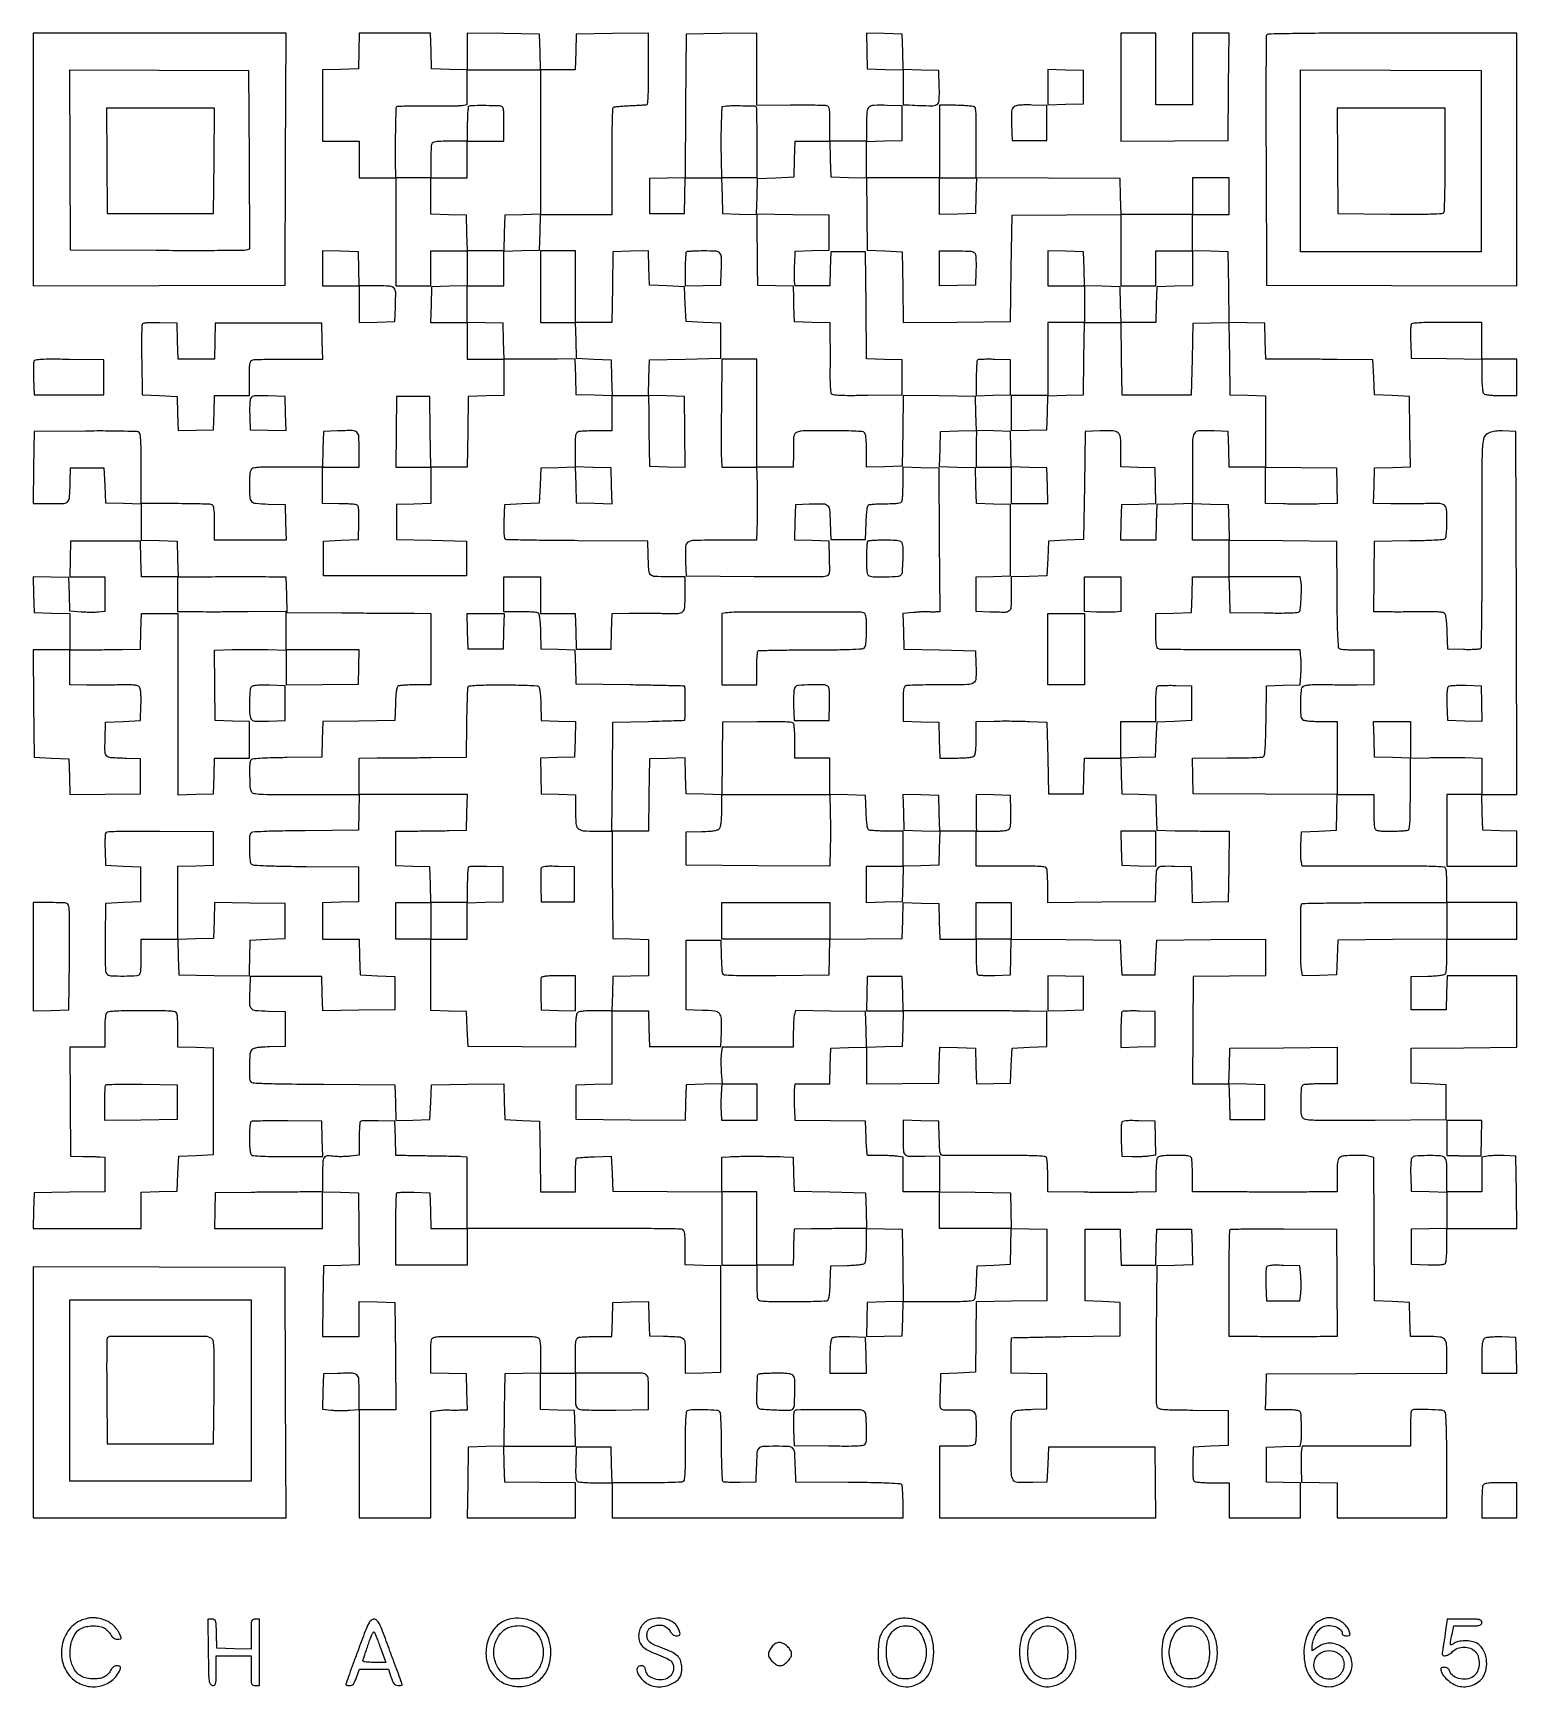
# Model space of a CAD drawing. Extents: x 179 to 1071, y 112 to 1107.
import ezdxf

# ---------------------------------------------------------------- set-up
doc = ezdxf.new("R2010")
doc.units = 0

msp = doc.modelspace()

# ---------------------------------------------------------------- linework, layer by layer
for points in [[(374.783832, 1096.25), (374.5, 1085.5), (363.75, 1085.216168), (353, 1084.932337), (353, 1063.466168), (353, 1042), (364, 1042), (375, 1042), (375, 1031), (375, 1020), (386, 1020), (397, 1020), (397, 987.5), (397, 955), (407.5, 955), (418, 955), (418, 965.5), (418, 976), (429, 976), (440, 976), (440, 965.533832), (440, 955.067663), (429.25, 954.783832), (418.5, 954.5), (418.216168, 943.75), (417.932337, 933), (428.966168, 933), (440, 933), (440, 922), (440, 911), (451, 911), (462, 911), (462, 900.033832), (462, 889.067663), (451.25, 888.783832), (440.5, 888.5), (440.230112, 867.25), (439.960225, 846), (429, 846), (418.039775, 846), (417.769888, 867.25), (417.5, 888.5), (407.5, 888.5), (397.5, 888.5), (397.230112, 867.25), (396.960225, 846), (407.480112, 846), (418, 846), (418, 835.034983), (418, 824.069966), (407.75, 823.784983), (397.5, 823.5), (397.5, 813), (397.5, 802.5), (418.5, 802), (439.5, 801.5), (439.5, 791), (439.5, 780.5), (396.5, 780.5), (353.5, 780.5), (353.5, 791), (353.5, 801.5), (364, 802), (374.5, 802.5), (374.788231, 812.417355, 0.006827), (374.861823, 817.195195, 0.023663), (374.721018, 820.282937, 0.033714), (374.395734, 822.294865, 0.19692), (373.788231, 823.152042, 0.115445), (372.860149, 823.475649, 0.007585), (370.014355, 823.733781, 0.010675), (366.578609, 823.919286, 0.007755), (362.75, 823.984687), (353, 824), (353, 835), (353, 846), (364, 846), (375, 846), (375, 856.480948, 0.01319), (374.788355, 864.50249, 0.203196), (373.602972, 866.933469, 0.179688), (370.965089, 867.928151, 0.009927), (362, 867.795054), (353.5, 867.5), (353.216168, 856.75), (352.932337, 846), (342.216168, 845.937986, -0.001328), (337.39951, 845.922905, -0.000831), (331.761184, 845.929594, -0.000834), (326.207257, 845.954676, -0.00152), (321.672969, 845.996501, 0.008808), (317.402679, 845.973647, 0.017756), (314.042149, 845.776915, 0.018659), (311.531517, 845.445369, 0.131783), (310.422969, 844.93607, 0.139267), (309.765964, 843.97844, 0.041503), (309.337611, 842.240142, 0.029361), (309.084433, 839.715405, 0.010758), (309.013655, 836.127555, 0.011111), (309.210886, 827.915135, 0.176033), (310.267872, 825.377919, 0.188954), (312.679383, 824.200902, 0.013148), (320.357794, 823.783793), (330.5, 823.5), (330.783832, 812.75), (331.067663, 802), (309.533832, 802), (288, 802), (288, 812.393011, 0.005351), (287.940414, 817.960143, 0.030363), (287.69735, 820.913621, 0.063068), (287.23239, 822.601595, 0.205218), (286.418213, 823.393011, 0.083055), (285.220565, 823.636631, 0.001841), (279.303225, 823.821697, 0.004125), (272.357109, 823.956005, 0.002771), (264.418213, 824), (244, 824), (244, 844.877555, 0.002896), (243.940545, 855.14398, 0.011589), (243.722124, 861.42538, 0.012037), (243.379375, 865.595517, 0.195431), (242.727867, 866.810887, 0.16485), (241.429132, 867.308595, 0.003039), (233.987923, 867.55516, 0.005989), (224.194555, 867.702733, 0.002252), (210.477867, 867.683331), (179.5, 867.5), (179.230498, 845.75), (178.960995, 824), (189.461446, 824, 0.01153), (197.468162, 824.184659, 0.199626), (199.784299, 825.27559, 0.170447), (200.829557, 827.755571, 0.007935), (201.24922, 837), (201.5, 845.5), (211.5, 845.5), (221.5, 845.5), (222, 835), (222.5, 824.5), (233.25, 824.216168), (244, 823.932337), (244, 813), (244, 802.067663), (254.75, 801.783832), (265.5, 801.5), (265.783832, 790.75), (266.067663, 780), (255.067663, 780), (244.067663, 780), (243.783832, 790.75), (243.5, 801.5), (222.5, 801.5), (201.5, 801.5), (201.216168, 790.75), (200.932337, 780), (211.466168, 780), (222, 780), (222, 769.609406), (222, 759.218812), (218.25, 758.770874, -0.02236), (216.353302, 758.62993, -0.007904), (213.628598, 758.592728, -0.007828), (210.629941, 758.646142, -0.009118), (207.783526, 758.793437), (201.067052, 759.263937), (200.783526, 769.381969), (200.5, 779.5), (189.715822, 779.784178), (178.931643, 780.068357), (179.215822, 769.284178), (179.5, 758.5), (190.25, 758.216168), (201, 757.932337), (201, 746.966168), (201, 736), (189.986147, 736), (178.972294, 736), (179.236147, 703.75), (179.5, 671.5), (190, 671), (200.5, 670.5), (200.784032, 659.730211), (201.068065, 648.960423), (222.284032, 649.230211), (243.5, 649.5), (243.5, 660), (243.5, 670.5), (235, 670.75078, -0.007628), (225.685433, 671.167898, -0.170037), (223.227472, 672.198021, -0.207027), (222.186732, 674.474513, -0.012089), (222.215323, 682.277755), (222.5, 692.5), (233, 693), (243.5, 693.5), (243.788859, 702.850715, 0.00868), (243.846495, 707.112838, 0.020824), (243.702884, 710.268371, 0.02557), (243.387533, 712.534844, 0.126505), (242.842104, 713.690253, 0.146347), (241.742653, 714.42233, 0.045921), (239.785545, 714.829324, 0.026969), (236.697267, 715.012769, 0.006443), (231.553246, 714.974284, -0.002528), (226.963167, 714.903994, -0.001462), (221.442203, 714.863506, -0.001461), (215.902543, 714.855258, -0.002453), (211.25, 714.884747), (201, 715), (201, 725.5), (201, 736), (211.25, 736.072108, 0.00076), (215.967405, 736.112467, 0.000422), (221.720312, 736.17529, 0.000421), (227.544418, 736.248714, 0.000681), (232.5, 736.322108), (243.5, 736.5), (243.783832, 747.25), (244.067663, 758), (255.033832, 758), (266, 758), (266, 703.466168), (266, 648.932337), (276.75, 649.216168), (287.5, 649.5), (287.783832, 660.25), (288.067663, 671), (298.533832, 671), (309, 671), (309, 681.965017), (309, 692.930034), (298.75, 693.215017), (288.5, 693.5), (288.230301, 714.685272), (287.960601, 735.870545), (298.580194, 736.185272, -0.004684), (303.433871, 736.283619, -0.002696), (309.282188, 736.315786, -0.002693), (315.157154, 736.284786, -0.004497), (320.099893, 736.187616), (331, 735.875232), (331, 725.418114), (331, 714.960995), (352.75, 715.230498), (374.5, 715.5), (374.784983, 725.75), (375.069966, 736), (353.034983, 736), (331, 736), (331, 747.526666), (331, 759.053332), (308.25, 758.899691, -0.000751), (298.825002, 758.850199, -0.000732), (289.31875, 758.828481, -0.000721), (280.96702, 758.833672, -0.00274), (275.75, 758.873025), (266, 759), (266, 769.5), (266, 780), (275.75, 780.042318, -0.000334), (290.337255, 780.095894, -0.00058), (302.447554, 780.11825, -0.000695), (312.507429, 780.111185, -0.001268), (320.716168, 780.073195), (330.932337, 780), (331.216168, 769.25), (331.5, 758.5), (364.5, 758.310067, -0.000003), (377.88575, 758.232946, -0.000003), (390.817187, 758.158282, -0.000003), (401.851282, 758.094435, -0.000017), (407.75, 758.060067), (418, 758), (418, 736.5), (418, 715), (408.75, 714.984687, 0.007698), (405.118512, 714.922759, 0.010614), (401.861399, 714.747767, 0.007503), (399.163074, 714.50451, 0.115815), (398.288805, 714.199653, 0.199883), (397.737468, 713.411, 0.01918), (397.315749, 711.055937, 0.019108), (396.987032, 707.800174, 0.00836), (396.788805, 703.464966), (396.5, 693.5), (374.783635, 693.230591), (353.06727, 692.961183), (352.783635, 682.230591), (352.5, 671.5), (331.546095, 671.229091, 0.00313), (321.748611, 671.041083, 0.010448), (315.324426, 670.743168, 0.008069), (310.813666, 670.366222, 0.23354), (309.856996, 669.768614, 0.133261), (309.169461, 667.452928, 0.008843), (309.127646, 660.44602, 0.009779), (309.345205, 653.491725, 0.110589), (310.078645, 650.853051, 0.228924), (311.595656, 649.748586, 0.030786), (315.625494, 649.272226, 0.01296), (323.235731, 649.042385, 0.001069), (343.069015, 649), (375.067663, 649), (374.783832, 638.25), (374.5, 627.5), (342.550168, 627.235681, 0.001803), (326.830801, 627.048944, 0.007577), (317.392156, 626.759672, 0.00522), (310.927232, 626.395763, 0.238962), (309.81548, 625.735681, 0.136112), (308.990293, 623.023091, 0.01317), (309.00132, 616.07945, 0.010814), (309.349708, 609.054618, 0.204505), (310.335018, 607.136923, 0.160713), (311.707475, 606.598236, 0.00336), (319.117732, 606.237801, 0.006154), (329.004508, 605.945319, 0.002212), (343.085018, 605.764478), (374.5, 605.5), (374.5, 595), (374.5, 584.5), (363.75, 584.216168), (353, 583.932337), (353, 572.966168), (353, 562), (363.966168, 562), (374.932337, 562), (375.216168, 551.25), (375.5, 540.5), (386, 540), (396.5, 539.5), (396.5, 529.5), (396.5, 519.5), (374.785197, 519.230596), (353.070395, 518.961191), (352.785197, 529.230596), (352.5, 539.5), (331, 539.5), (309.5, 539.5), (309.203496, 531.503355, 0.010944), (309.075074, 523.041159, 0.179106), (310.060296, 520.432921, 0.195806), (312.473421, 519.211819, 0.013482), (320.2603, 518.784869), (330.5, 518.5), (330.5, 508), (330.5, 497.5), (321, 497.224459, 0.007256), (316.117316, 497.011887, 0.030165), (313.191066, 496.663989, 0.052369), (311.340539, 496.125269, 0.135585), (310.25, 495.28333, 0.144937), (309.344285, 492.847149, 0.011337), (309.026208, 485.8458, 0.011689), (309.030747, 478.851001, 0.136288), (309.817601, 476.260888, 0.244093), (310.986595, 475.582008, 0.003257), (319.598474, 475.230455, 0.005775), (332.111082, 474.945932, 0.001278), (353.552288, 474.760888), (396.5, 474.5), (396.784183, 463.715394), (397.068365, 452.930789), (407.284183, 453.215394), (417.5, 453.5), (418, 464), (418.5, 474.5), (440.215971, 474.769408), (461.931943, 475.038815), (462.215971, 464.269408), (462.5, 453.5), (473, 453), (483.5, 452.5), (483.769888, 431.25), (484.039775, 410), (494.519888, 410), (505, 410), (505, 419.940983, -0.007053), (505.054218, 423.784181, -0.010948), (505.220312, 427.096132, -0.005421), (505.449699, 429.858642, -0.236668), (505.75, 430.339258, -0.115808), (506.339798, 430.532716, -0.002812), (509.217188, 430.76554, -0.005977), (512.613646, 430.980349, -0.004012), (516.5, 431.148275), (526.5, 431.5), (527, 421), (527.5, 410.5), (560.25, 410.236336), (593, 409.972671), (593, 387.986336), (593, 366), (603.5, 366), (614, 366), (614, 356.581787, 0.005951), (614.044305, 352.859224, 0.007831), (614.178303, 349.465525, 0.005915), (614.367894, 346.638111, 0.07203), (614.606989, 345.581787, 0.255068), (615.640516, 344.702562, 0.032528), (618.633792, 344.279575, 0.01683), (623.975712, 344.056723, 0.002199), (635.356989, 344.015313, 0.003563), (643.164374, 344.076881, 0.005434), (649.938779, 344.252233, 0.002159), (655.728343, 344.490111, 0.130924), (656.711195, 344.800347, 0.199883), (657.262532, 345.589, 0.01918), (657.684251, 347.944063, 0.019108), (658.012968, 351.199826, 0.00836), (658.211195, 355.535034), (658.5, 365.5), (668.464966, 365.788805, 0.00836), (672.800174, 365.987032, 0.019108), (676.055937, 366.315749, 0.01918), (678.411, 366.737468, 0.199883), (679.199653, 367.288805, 0.117316), (679.504931, 368.172694, 0.006928), (679.747767, 371.018212, 0.010144), (679.922791, 374.447742, 0.007284), (679.984687, 378.283832), (680, 388.067663), (690.75, 387.783832), (701.5, 387.5), (701.769408, 365.784029), (702.038815, 344.068057), (691.269408, 343.784029), (680.5, 343.5), (680.214639, 333.21581), (679.929279, 322.931619), (690.714639, 323.21581), (701.5, 323.5), (701.784983, 333.75), (702.069966, 344), (722.912538, 344, 0.002825), (733.318578, 344.058801, 0.012028), (739.533355, 344.278625, 0.013447), (743.589773, 344.629579, 0.193584), (744.837437, 345.304124, 0.131421), (745.277004, 346.259099, 0.010763), (745.687053, 348.999888, 0.013854), (746.019842, 352.34104, 0.010217), (746.209882, 356.054124), (746.5, 365.5), (756.5, 366), (766.5, 366.5), (766.784171, 377.283485), (767.068343, 388.06697), (777.784171, 387.783485), (788.5, 387.5), (788.5, 366), (788.5, 344.5), (767.26983, 344.23017), (746.03966, 343.96034), (745.76983, 322.73017), (745.5, 301.5), (735, 301), (724.5, 300.5), (724.216168, 289.75, 0.006962), (724.113369, 281.508436, 0.201823), (724.918084, 279.603758, 0.196741), (726.849533, 278.822811, 0.006571), (735.272662, 278.969607, -0.02094), (741.865687, 278.895066, -0.182486), (744.500513, 277.736776, -0.18044), (745.728324, 275.119109, -0.020388), (746, 268.459343, -0.006737), (745.955636, 265.166839, -0.008607), (745.821697, 262.135807, -0.006925), (745.631347, 259.610155, -0.069445), (745.393011, 258.581787, -0.205218), (744.601595, 257.76761, -0.063068), (742.913621, 257.30265, -0.030363), (739.960143, 257.059586, -0.005351), (734.393011, 257), (724, 257), (724, 235.5), (724, 214), (789.019888, 214), (854.039775, 214), (853.769888, 235.25), (853.5, 256.5), (821.5, 256.5), (789.5, 256.5), (789, 246), (788.5, 235.5), (780, 235.204946, -0.016943), (770.811984, 235.197458, -0.255318), (768.152758, 236.766365, -0.131577), (767.120423, 240.408934, -0.003629), (767, 257, -0.003292), (767.109128, 273.573967, -0.129624), (768.082347, 277.077127, -0.243089), (770.638585, 278.697909, -0.014665), (780, 279.24922), (788.5, 279.5), (788.5, 290), (788.5, 300.5), (777.75, 300.783832), (767, 301.067663), (767, 311.533832, -0.002236), (767.018011, 315.561804, -0.003614), (767.073437, 318.988779, -0.000693), (767.148101, 322.000494, -0.211546), (767.25, 322.215202, -0.17361), (767.485732, 322.305806, -0.000063), (776.973438, 322.524285, -0.001003), (787.520802, 322.744669, -0.000608), (800, 322.965202), (832.5, 323.5), (832.5, 333.5), (832.5, 343.5), (822, 344), (811.5, 344.5), (811.5, 366), (811.5, 387.5), (822, 387.5), (832.5, 387.5), (832.783832, 376.75), (833.067663, 366), (843.5, 366), (853.932337, 366), (854.216168, 376.75), (854.5, 387.5), (865, 387.5), (875.5, 387.5), (875.783485, 376.784171), (876.06697, 366.068343), (865.283485, 365.784171), (854.5, 365.5), (854.218667, 324.5, 0.001277), (854.15028, 308.624761, 0.001966), (854.180188, 294.888642, 0.000627), (854.267787, 282.991142, 0.057873), (854.482738, 281.269847, 0.215788), (855.50979, 279.959836, 0.091895), (857.688437, 279.291741, 0.023989), (862.277749, 278.986982, 0.001409), (876.264071, 278.769847), (897.5, 278.5), (897.5, 268), (897.5, 257.5), (887, 257), (876.5, 256.5), (876.211769, 246.582645, 0.006827), (876.138177, 241.804805, 0.023663), (876.278982, 238.717063, 0.033714), (876.604266, 236.705135, 0.19692), (877.211769, 235.847958, 0.115445), (878.139851, 235.524351, 0.007585), (880.985645, 235.266219, 0.010675), (884.421391, 235.080714, 0.007755), (888.25, 235.015313), (898, 235), (898, 224.5), (898, 214), (919.5, 214), (941, 214), (941, 224.465017), (941, 234.930034), (930.75, 235.215017), (920.5, 235.5), (920.5, 246), (920.5, 256.5), (930.631735, 256.783677), (940.763471, 257.067355), (941.265853, 259.783677, 0.042686), (941.639743, 263.603785, 0.011554), (941.573654, 269.687402, 0.007485), (941.273638, 275.812799, 0.123147), (940.655298, 277.75, 0.201952), (939.836807, 278.332133, 0.02598), (937.668376, 278.699289, 0.021452), (934.490852, 278.93128, 0.007496), (929.907151, 279), (919.932337, 279), (920.216168, 289.75), (920.5, 300.5), (974.75, 300.758612), (1029, 301.017225), (1029, 310.074354, 0.014508), (1028.756545, 318.462828, 0.174298), (1027.507172, 321.392047, 0.190057), (1024.72632, 322.724653, 0.017813), (1016.999799, 323), (1007.069966, 323), (1006.784983, 333.25), (1006.5, 343.5), (996, 344), (985.5, 344.5), (985.239463, 387.636124), (984.978926, 430.772248), (982.739463, 431.37247, 0.05645), (979.11969, 431.916161, 0.014801), (973.242287, 431.955586, 0.012101), (967.411629, 431.680804, 0.105414), (964.934259, 430.964816, 0.136247), (963.898673, 429.97615, 0.091172), (963.324498, 428.431565, 0.038385), (963.059218, 425.714599, 0.005149), (963, 419.964816), (963, 410), (952.5, 409.964286, -0.000287), (947.651822, 409.950582, -0.000157), (941.70625, 409.939062, -0.000157), (935.665767, 409.931147, -0.000249), (930.5, 409.928571, -0.000203), (924.634328, 409.930949, -0.000068), (916.0625, 409.939062, -0.000068), (906.574694, 409.950612, -0.000077), (897.5, 409.964286), (876, 410), (876, 419.418213, 0.005951), (875.955695, 423.140776, 0.007831), (875.821697, 426.534475, 0.005915), (875.632106, 429.361889, 0.07203), (875.393011, 430.418213, 0.195123), (874.642994, 431.220382, 0.068495), (873.105917, 431.690477, 0.033615), (870.449162, 431.937794, 0.006405), (865.593011, 432, 0.009539), (861.62258, 431.924249, 0.019202), (858.499944, 431.684733, 0.020076), (856.177004, 431.321527, 0.148618), (855.2, 430.8, 0.150842), (854.67228, 429.800954, 0.01939), (854.311437, 427.376818, 0.018512), (854.074372, 424.088767, 0.008739), (854, 419.833832), (854, 410.067663), (843.25, 409.783832, -0.005064), (837.674174, 409.693111, -0.001561), (829.26875, 409.667736, -0.001561), (819.865523, 409.698071, -0.001714), (810.75, 409.787186), (789, 410.074372), (788.984687, 419.787186, 0.007449), (788.921913, 423.597425, 0.010331), (788.744276, 427.008299, 0.007157), (788.497575, 429.836519, 0.116676), (788.187767, 430.730426, 0.240104), (787.085444, 431.381616, 0.006035), (781.099863, 431.682505, 0.008124), (772.274087, 431.875895, 0.001892), (757.45308, 431.903709, -0.000249), (745.849231, 431.887357, -0.000382), (735.794931, 431.885886, -0.000124), (727.087835, 431.89343, -0.010898), (725.784983, 431.923282, -0.239243), (724.8732, 432.43853, -0.099191), (724.320971, 433.785652, -0.036199), (723.999923, 436.472204, -0.004694), (723.784983, 442.25), (723.5, 452.5), (712.75, 452.783832), (702, 453.067663), (702, 442.650409, 0.011893), (702.189374, 434.689822, 0.209621), (703.309549, 432.433584, 0.173537), (705.820468, 431.508311, 0.007677), (715.25, 431.564379), (724, 431.750781), (724, 420.87539), (724, 410), (713, 410), (702, 410), (702, 420.420545), (702, 430.841089), (699.25, 431.351952, 0.027039), (697.723363, 431.550936, 0.006067), (695.104687, 431.717216, 0.006276), (692.073046, 431.834682, 0.006037), (689, 431.878021, -0.000644), (686.074434, 431.887722, -0.000936), (683.493089, 431.904442, -0.000463), (681.29991, 431.924786, -0.016083), (680.784983, 431.946613, -0.35974), (680.490142, 432.229765, -0.004554), (680.196289, 434.995255, -0.01072), (679.945704, 438.316231, -0.006519), (679.784983, 442.25), (679.5, 452.5), (658.328317, 452.76966), (637.156633, 453.03932), (636.828317, 460.26966, -0.005785), (636.725393, 463.312854, -0.005151), (636.687613, 466.47765, -0.005175), (636.71242, 469.324334, -0.01588), (636.810365, 471.25), (637.120731, 475), (647.526534, 475), (657.932337, 475), (658.216168, 485.75), (658.5, 496.5), (669.25, 496.783832), (680, 497.067663), (680, 486.014329), (680, 474.960995), (701.75, 475.230498), (723.5, 475.5), (723.784171, 486.283485), (724.068343, 497.06697), (734.784171, 496.783485), (745.5, 496.5), (745.784183, 485.715394), (746.068365, 474.930789), (756.284183, 475.215394), (766.5, 475.5), (767, 486), (767.5, 496.5), (778, 497), (788.5, 497.5), (788.5, 508), (788.5, 518.5), (778, 518.703106, 0.002858), (772.002184, 518.784826, 0.000531), (760.974339, 518.860325, 0.000569), (748.079934, 518.920249, 0.000519), (734.784983, 518.953106), (702.069966, 519), (701.784983, 529.25), (701.5, 539.5), (691, 539.5), (680.5, 539.5), (680.215017, 529.25), (679.930034, 519), (690.998849, 519), (702.067663, 519), (701.783832, 508.25), (701.5, 497.5), (690.784171, 497.216515), (680.068343, 496.93303), (679.784171, 507.716515), (679.5, 518.5), (658.371739, 518.769533), (637.243479, 519.039067), (636.635394, 516.769533, 0.044787), (636.39736, 515.401486, 0.006599), (636.201923, 512.596363, 0.007401), (636.063451, 509.266462, 0.0063), (636.013655, 505.75), (636, 497), (614.631669, 497), (593.263338, 497), (592.704073, 492.830366, 0.024166), (592.527753, 490.761242, 0.009409), (592.476434, 487.889503, 0.009289), (592.537301, 484.772778, 0.011385), (592.714484, 481.865639), (593.28416, 475.070546), (582.39208, 474.785273), (571.5, 474.5), (571.21603, 463.736379), (570.93206, 452.972758), (538.21603, 453.236379), (505.5, 453.5), (505.5, 464), (505.5, 474.5), (516.25, 474.783832), (527, 475.067663), (527, 497.033832), (527, 519), (537.966168, 519), (548.932337, 519), (549.216168, 508.25), (549.5, 497.5), (571, 497.5), (592.5, 497.5), (592.788833, 506.243181, 0.016437), (592.790065, 514.283794, 0.175522), (591.596909, 517.269158, 0.186549), (588.802745, 518.703343, 0.018997), (581.234094, 519.21398), (571.5, 519.5), (571.5, 540.5), (571.5, 561.5), (582, 561.5), (592.5, 561.5), (592.681818, 552.148871, 0.00509), (592.790994, 548.464143, 0.00684), (592.969499, 545.129581, 0.004867), (593.183799, 542.348184, 0.070059), (593.405837, 541.384788, 0.289181), (594.478346, 540.583946, 0.010713), (599.749969, 540.283358, 0.009535), (608.379033, 540.141266, 0.001427), (625.724019, 540.235918), (657.5, 540.5), (657.783635, 551.230591), (658.06727, 561.961183), (679.783635, 562.230591), (701.5, 562.5), (701.784171, 573.283485), (702.068343, 584.06697), (712.784171, 583.783485), (723.5, 583.5), (723.783832, 572.75), (724.067663, 562), (734.984444, 562), (745.901224, 562), (745.913288, 551.837324, 0.008032), (745.981564, 547.87976, 0.011762), (746.179419, 544.402323, 0.007276), (746.453334, 541.524908, 0.170612), (746.802324, 540.797676, 0.17533), (747.520153, 540.461254, 0.008527), (750.185976, 540.263399, 0.01301), (753.420448, 540.16306, 0.008941), (757.089648, 540.210352), (766.5, 540.5), (766.78397, 551.263621), (767.06794, 562.027242), (799.78397, 561.763621), (832.5, 561.5), (833, 551), (833.5, 540.5), (843.5, 540.5), (853.5, 540.5), (854, 551), (854.5, 561.5), (887.25, 561.763664), (920, 562.027329), (920, 551.033167), (920, 540.039005), (898.25, 539.769502), (876.5, 539.5), (876.236147, 507.25), (875.972294, 475), (886.952315, 475), (897.932337, 475), (898.216168, 464.25), (898.5, 453.5), (909, 453.5), (919.5, 453.5), (919.5, 464), (919.5, 474.5), (908.716515, 474.784171), (897.93303, 475.068343), (898.216515, 485.784171), (898.5, 496.5), (930.75, 496.763853), (963, 497.027706), (963, 486.013853), (963, 475), (953.25, 474.984687, 0.006984), (949.433769, 474.925381, 0.009854), (946.036737, 474.758058, 0.006449), (943.213996, 474.526579, 0.122656), (942.3857, 474.234687, 0.236282), (941.396899, 472.522984, 0.009794), (941.104254, 465.246829, 0.013825), (941.154409, 458.121021, 0.114676), (941.989616, 455.019402, 0.233674), (943.753184, 453.759602, 0.03015), (948.505048, 453.278508, 0.011018), (957.809562, 453.105585, 0.000663), (985.790913, 453.239295), (1028.5, 453.5), (1028.5, 464), (1028.5, 474.5), (1018, 475), (1007.5, 475.5), (1007.5, 486), (1007.5, 496.5), (1039.25, 496.764047), (1071, 497.028094), (1071, 518.514047), (1071, 540), (1050.034983, 540), (1029.069966, 540), (1028.784983, 529.75), (1028.5, 519.5), (1018, 519.5), (1007.5, 519.5), (1007.5, 529.5), (1007.5, 539.5), (1017.464966, 539.788805, 0.00836), (1021.800174, 539.987032, 0.019108), (1025.055937, 540.315749, 0.01918), (1027.411, 540.737468, 0.199883), (1028.199653, 541.288805, 0.117226), (1028.504905, 542.172107, 0.006962), (1028.747767, 545.008274, 0.010173), (1028.922789, 548.426877, 0.007309), (1028.984687, 552.25), (1029, 562), (1050, 562), (1071, 562), (1071, 573), (1071, 584), (1050, 584), (1029, 584), (1029, 593.418213, 0.005951), (1028.955695, 597.140776, 0.007831), (1028.821697, 600.534475, 0.005915), (1028.632106, 603.361889, 0.07203), (1028.393011, 604.418213, 0.289206), (1027.114429, 605.372837, 0.010482), (1020.764732, 605.737237, 0.008189), (1009.872399, 605.954959, 0.000902), (984.912063, 606), (942.038104, 606), (941.472548, 608.253355, -0.047213), (941.269098, 609.585529, -0.007738), (941.160222, 612.193802, -0.008456), (941.131457, 615.276564, -0.00737), (941.203496, 618.503355), (941.5, 626.5), (952, 627), (962.5, 627.5), (962.783832, 638.25), (963.067663, 649), (974.033832, 649), (985, 649), (985, 639.581787, 0.005951), (985.044305, 635.859224, 0.007831), (985.178303, 632.465525, 0.005915), (985.367894, 629.638111, 0.07203), (985.606989, 628.581787, 0.191652), (986.343123, 627.783827, 0.070258), (987.832752, 627.312102, 0.03479), (990.394852, 627.063195, 0.006824), (995.025201, 627, 0.006352), (998.515192, 627.044336, 0.008233), (1001.712778, 627.178303, 0.006434), (1004.376466, 627.368294, 0.070701), (1005.418213, 627.606989, 0.258521), (1006.303556, 628.661473, 0.030129), (1006.724347, 631.825419, 0.015944), (1006.950407, 637.460692, 0.002052), (1007, 649.544605), (1007, 670.875232), (1018.25, 671.187616, -0.004056), (1023.301984, 671.286888, -0.002552), (1029.20625, 671.324862, -0.002561), (1035.015589, 671.302819, -0.004692), (1039.75, 671.216168), (1050, 670.932337), (1050, 659.966168), (1050, 649), (1039.5, 649), (1029, 649), (1029, 627.5), (1029, 606), (1050, 606), (1071, 606), (1071, 616.465017), (1071, 626.930034), (1060.75, 627.215017), (1050.5, 627.5), (1050.216168, 638.25), (1049.932337, 649), (1060.470592, 649), (1071.008847, 649), (1070.754424, 758.25), (1070.5, 867.5), (1062.259538, 867.790288, 0.087673), (1054.378191, 866.682157, 0.274823), (1050.990888, 862.818594, 0.045116), (1050.087656, 853.159107, 0.000828), (1050.015237, 801.780185, -0.001249), (1049.959741, 777.123738, -0.002041), (1049.775192, 756.223646, -0.000237), (1049.525932, 737.604696, -0.195312), (1049.175872, 736.775872, -0.176181), (1048.47259, 736.447684, -0.0082), (1045.807619, 736.256994, -0.012731), (1042.578019, 736.16146, -0.00872), (1038.910352, 736.210352), (1029.5, 736.5), (1029.211448, 746.443989, 0.010007), (1029.017007, 750.407093, 0.014301), (1028.673818, 753.910851, 0.01159), (1028.246614, 756.748703, 0.13077), (1027.773697, 757.772678, 0.168169), (1026.643637, 758.457544, 0.031586), (1024.216756, 758.82056, 0.020585), (1020.396032, 758.989415, 0.004966), (1014.062249, 758.945515, -0.001839), (1008.647153, 758.874108, -0.001433), (1002.760881, 758.835007, -0.001448), (997.275836, 758.830175, -0.003522), (993.230112, 758.866826), (984.960225, 759), (985.230112, 780.25), (985.5, 801.5), (1006.453905, 801.770909, 0.003025), (1016.461676, 801.960859, 0.01097), (1022.820243, 802.259718, 0.009456), (1027.178296, 802.64341, 0.228384), (1028.188593, 803.270909, 0.115178), (1028.497655, 804.154179, 0.007734), (1028.744518, 806.836347, 0.010798), (1028.921941, 810.075675, 0.007863), (1028.984687, 813.682612, 0.018661), (1028.734108, 820.708356, 0.217762), (1027.446007, 823.056167, 0.158029), (1024.60911, 824.017439, 0.00882), (1015.164684, 823.975862, -0.002775), (1010.722622, 823.902591, -0.001552), (1005.318125, 823.860221, -0.001548), (999.854827, 823.851267, -0.002519), (995.216168, 823.881396), (984.932337, 824), (985.216168, 834.75), (985.5, 845.5), (996.269789, 845.784032), (1007.039577, 846.068065), (1006.769789, 867.284032), (1006.5, 888.5), (996, 889), (985.5, 889.5), (985, 900), (984.5, 910.5), (963, 910.722336, 0.000338), (953.98268, 910.809484, 0.000307), (944.667751, 910.887487, 0.000307), (936.331941, 910.947055, 0.000988), (930.783832, 910.972336), (920.067663, 911), (919.783832, 921.75), (919.5, 932.5), (908.76979, 932.783631), (898.03958, 933.067262), (897.76979, 954.283631), (897.5, 975.5), (886.75, 975.783832), (876, 976.067663), (876, 987.033832), (876, 998), (887, 998), (898, 998), (898, 1009), (898, 1020), (887, 1020), (876, 1020), (876, 1009), (876, 998), (854.533832, 998), (833.067663, 998), (832.783832, 1008.75), (832.5, 1019.5), (789.25, 1019.760623), (746, 1020.021245), (745.887922, 1030.260623, -0.002435), (745.859441, 1034.949041, -0.001388), (745.868351, 1040.616181, -0.001386), (745.908967, 1046.320879, -0.002295), (745.978684, 1051.134888, 0.006123), (746.014412, 1056.369699, 0.023368), (745.844289, 1059.629012, 0.03504), (745.489594, 1061.708677, 0.196), (744.840763, 1062.605945, 0.109423), (743.884391, 1062.943872, 0.007612), (741.029787, 1063.248892, 0.010521), (737.582349, 1063.49124, 0.007712), (733.75, 1063.620508), (724, 1063.798903), (724, 1041.899452), (724, 1020), (702, 1020), (680, 1020), (680, 1030.966168), (680, 1041.932337), (690.75, 1042.216168), (701.5, 1042.5), (701.5, 1052.908601), (701.5, 1063.317201), (692.53042, 1063.576269, 0.014475), (684.351225, 1063.57567, 0.181538), (681.537207, 1062.424916, 0.191717), (680.255607, 1059.73486, 0.016444), (680, 1051.964816), (680, 1042), (669, 1042), (658, 1042), (658, 1052.432612, 0.004648), (657.944937, 1058.355298, 0.035161), (657.696843, 1061.139075, 0.089805), (657.176378, 1062.618361, 0.200604), (656.25, 1063.333483, 0.060293), (654.959075, 1063.516735, 0.001536), (649.065628, 1063.619873, 0.003256), (642.136277, 1063.674716, 0.002213), (634.250009, 1063.650871), (614.000018, 1063.5), (614.000009, 1085.269888), (614, 1107.039775), (592.75, 1106.769888), (571.5, 1106.5), (571.239403, 1063.283724), (570.978805, 1020.067448), (560.239403, 1019.783724), (549.5, 1019.5), (549.5, 1009), (549.5, 998.5), (560, 998.5), (570.5, 998.5), (570.783832, 1009.25), (571.067663, 1020), (582, 1020), (592.932337, 1020), (593.216168, 1009.25), (593.5, 998.5), (603.75, 998.215017), (614, 997.930034), (614.097508, 987.715017, 0.00036), (614.145798, 983.011161, 0.000199), (614.211168, 977.269411, 0.000199), (614.282021, 971.453142, 0.000321), (614.347508, 966.5), (614.5, 955.5), (625.25, 955.216168), (636, 954.932337), (636.086145, 947.716168, 0.001483), (636.13115, 944.696723, 0.001364), (636.195118, 941.591624, 0.001361), (636.267255, 938.822812, 0.004503), (636.336145, 937), (636.5, 933.5), (647.25, 933.216168), (658, 932.932337), (658.06017, 922.216168, -0.000976), (658.077862, 917.387448, -0.000603), (658.080742, 911.710374, -0.000604), (658.070046, 906.101296, -0.001087), (658.045707, 901.5, 0.007849), (658.078015, 897.576814, 0.010887), (658.238677, 894.064194, 0.007625), (658.479906, 891.155003, 0.121614), (658.807428, 890.22917, 0.226593), (659.89358, 889.573546, 0.012877), (663.906775, 889.285443, 0.012005), (670.078201, 889.150235, 0.002709), (680.571891, 889.22917), (701.5, 889.5), (701.5, 900), (701.5, 910.5), (690.763809, 910.783692), (680.027617, 911.067383), (679.763809, 943.283692), (679.5, 975.5), (669, 975.5), (658.5, 975.5), (658.215017, 965.25), (657.930034, 955), (647.531439, 955), (637.132845, 955), (636.816422, 957.75, -0.023773), (636.713384, 959.285084, -0.005078), (636.68844, 961.958717, -0.005298), (636.723865, 965.060167, -0.005022), (636.825075, 968.215846), (637.15015, 975.931691), (647.325075, 976.215846), (657.5, 976.5), (657.5, 987), (657.5, 997.5), (635.716367, 997.769596), (613.932734, 998.039192), (614.216367, 1008.769596), (614.5, 1019.5), (625.5, 1020), (636.5, 1020.5), (636.783832, 1031.25), (637.067663, 1042), (647.5, 1042), (657.932337, 1042), (658.216168, 1031.25), (658.5, 1020.5), (669.230591, 1020.216365), (679.961183, 1019.93273), (680.230591, 998.216365), (680.5, 976.5), (691, 976), (701.5, 975.5), (701.769928, 954.236173), (702.039856, 932.972346), (734.269928, 933.236173), (766.5, 933.5), (767, 965.5), (767.5, 997.5), (800.25, 997.763664), (833, 998.027329), (833, 976.513664), (833, 955), (843.5, 955), (854, 955), (854, 965.5), (854, 976), (865, 976), (876, 976), (876, 965.533832), (876, 955.067663), (865.25, 954.783832), (854.5, 954.5), (854.216168, 943.75), (853.932337, 933), (843.5, 933), (833.067663, 933), (832.783832, 943.75), (832.5, 954.5), (821.784613, 954.783481), (811.069227, 955.066961), (810.784613, 965.283481), (810.5, 975.5), (799.75, 975.783832), (789, 976.067663), (789, 965.533832), (789, 955), (800, 955), (811, 955), (811, 944), (811, 933), (800, 933), (789, 933), (789, 911), (789, 889), (778, 889), (767, 889), (767, 878.466168), (767, 867.932337), (777.75, 868.216168), (788.5, 868.5), (788.784613, 878.716519), (789.069227, 888.933039), (799.784613, 889.216519), (810.5, 889.5), (810.769502, 911.25), (811.039005, 933), (822, 933), (832.960995, 933), (833.230498, 911.25), (833.5, 889.5), (854.5, 889.5), (875.5, 889.5), (876, 911), (876.5, 932.5), (887.230404, 932.783633), (897.960808, 933.067266), (898.230404, 911.283633), (898.5, 889.5), (909.25, 889.216168), (920, 888.932337), (920, 867.466168), (920, 846), (909.033832, 846), (898.067663, 846), (897.783832, 856.75), (897.5, 867.5), (889, 867.795054, 0.01735), (879.813671, 867.795072, 0.257452), (877.146755, 866.201315, 0.129265), (876.118666, 862.502046, 0.003493), (876, 845.51478), (876, 824.067663), (865.25, 823.783832), (854.5, 823.5), (854.216168, 812.75), (853.932337, 802), (843.432337, 802), (832.932337, 802), (833.216168, 812.75), (833.5, 823.5), (843.783473, 823.785353), (854.066946, 824.070705), (853.783473, 834.785353), (853.5, 845.5), (843.25, 845.784983), (833, 846.069966), (833, 855.999799, 0.018385), (832.714843, 863.752275, 0.190058), (831.352383, 866.578778, 0.180404), (828.390744, 867.792788, 0.01627), (820.243181, 867.788833), (811.5, 867.5), (811, 835), (810.5, 802.5), (800, 802), (789.5, 801.5), (789, 791), (788.5, 780.5), (777.75, 780.216168), (767, 779.932337), (767, 769.535719, -0.010746), (766.829374, 761.597487, -0.210283), (765.772583, 759.451058, -0.178944), (763.403099, 758.600536, -0.007419), (754.25, 758.823474), (746, 759.146947), (746, 769.538491), (746, 779.930034), (756.25, 780.215017), (766.5, 780.5), (766.5, 802), (766.5, 823.5), (756.283481, 823.784613), (746.066961, 824.069227), (745.783481, 834.784613), (745.5, 845.5), (734.716515, 845.784171), (723.93303, 846.068343), (724.216515, 856.784171), (724.5, 867.5), (735.316303, 867.784504), (746.132605, 868.069009), (745.993136, 860.784504, 0.001735), (745.945108, 857.720577, 0.001549), (745.916128, 854.538261, 0.001553), (745.907827, 851.678227, 0.004826), (745.926833, 849.75), (746, 846), (756.5, 846), (767, 846), (767, 835), (767, 824), (778.033832, 824), (789.067663, 824), (788.783832, 834.75), (788.5, 845.5), (777.783492, 845.783492), (767.066984, 846.066984), (766.783492, 856.783492), (766.5, 867.5), (756.284601, 867.784601), (746.069202, 868.069202), (745.784601, 878.284601), (745.5, 888.5), (723.769944, 888.769447), (702.039889, 889.038894), (701.769944, 867.769447), (701.5, 846.5), (690.75, 846.216168), (680, 845.932337), (680, 855.843724, 0.007753), (679.928878, 860.42998, 0.021585), (679.690223, 863.641453, 0.027185), (679.306759, 865.852831, 0.164464), (678.704914, 866.829936, 0.155696), (677.500485, 867.316334, 0.005935), (672.61505, 867.62468, 0.008894), (666.209026, 867.838556, 0.003897), (657.714613, 867.904762, 0.001918), (645.655457, 867.858492, 0.021089), (640.824844, 867.617506, 0.058157), (638.282351, 867.080372, 0.191028), (636.996195, 865.992891, 0.020506), (636.614229, 865.202949, 0.022705), (636.312312, 864.41042, 0.022834), (636.118109, 863.716598, 0.098472), (636.104918, 863.29051, -0.039811), (636.15403, 862.719386, -0.001177), (636.163303, 860.308775, -0.002346), (636.154218, 857.468405, -0.001616), (636.118421, 854.25), (636, 846), (625, 846), (614, 846), (614, 878.5), (614, 911), (603.53043, 911), (593.060861, 911), (592.78043, 883.25, 0.001173), (592.695272, 872.275197, 0.001541), (592.671909, 862.25625, 0.00112), (592.697022, 853.858509, 0.014713), (592.804791, 850.75), (593.109582, 846), (603.520959, 846), (613.932337, 846), (614.216168, 835.75, -0.004731), (614.30306, 830.981923, -0.002493), (614.325403, 825.059375, -0.00248), (614.287957, 818.994566, -0.003822), (614.18946, 813.75), (613.878919, 802), (592.958512, 802, 0.003641), (576.401326, 801.879422, 0.131778), (572.763601, 800.846717, 0.255132), (571.196824, 798.188136, 0.016909), (571.204946, 789), (571.5, 780.5), (612.5, 780.218667, 0.001309), (628.37904, 780.151276, 0.002011), (642.127374, 780.184208, 0.000655), (654.02479, 780.276147, 0.057804), (655.784677, 780.496422, 0.127783), (657.071734, 781.189857, 0.161124), (657.720197, 782.368661, 0.049306), (657.920634, 784.724163, 0.00355), (657.784677, 791.277755), (657.5, 801.5), (647.216527, 801.785353), (636.933054, 802.070705), (637.216527, 812.785353), (637.5, 823.5), (645.496645, 823.796504, -0.010944), (653.958841, 823.924926, -0.179106), (656.567079, 822.939704, -0.195806), (657.788181, 820.526579, -0.013482), (658.215131, 812.7397), (658.5, 802.5), (669, 802.5), (679.5, 802.5), (679.788805, 812.464966, -0.00836), (679.987032, 816.800174, -0.019108), (680.315749, 820.055937, -0.01918), (680.737468, 822.411, -0.199883), (681.288805, 823.199653, -0.115495), (682.161051, 823.504423, -0.007626), (684.829971, 823.747767, -0.010713), (688.052528, 823.922753, -0.007787), (691.643011, 823.984687, 0.006483), (696.463534, 824.055269, 0.033702), (699.110608, 824.307461, 0.068336), (700.644645, 824.780017, 0.194682), (701.393011, 825.581787, 0.0721), (701.632128, 826.638889, 0.005887), (701.821697, 829.475463, 0.007809), (701.955696, 832.880092, 0.00593), (702, 836.615619), (702, 846.067663), (712.75, 845.783832), (723.5, 845.5), (723.760623, 802.25), (724.021245, 759), (721.760623, 758.844475, -0.01396), (720.715107, 758.801826, -0.007594), (719.429683, 758.804827, -0.00756), (718.121534, 758.847543, -0.011882), (717, 758.927899, 0.028971), (715.639211, 758.978765, 0.007021), (713.388747, 758.900856, 0.007179), (710.805811, 758.737905, 0.007083), (708.217012, 758.500296), (701.934023, 757.833747), (702.217012, 747.166873), (702.5, 736.5), (724, 736), (745.5, 735.5), (745.796504, 727.503355, -0.017574), (745.813323, 718.729074, -0.253988), (744.291731, 716.136207, -0.132553), (740.751502, 715.121707, -0.003879), (725.062735, 715, 0.002843), (717.322829, 714.955997, 0.00422), (710.544303, 714.821697, 0.001922), (704.775737, 714.636496, 0.082806), (703.581787, 714.393011, 0.20495), (702.767927, 713.602718, 0.063217), (702.302822, 711.919034, 0.030446), (702.059651, 708.973908, 0.005377), (702, 703.426843), (702, 693.067663), (712.75, 692.783832), (723.5, 692.5), (723.783832, 681.75), (724.067663, 671), (733.833832, 671, 0.008739), (738.088767, 671.074372, 0.018512), (741.376818, 671.311437, 0.01939), (743.800954, 671.67228, 0.150842), (744.8, 672.2, 0.150735), (745.327425, 673.19798, 0.019425), (745.688383, 675.617053, 0.018546), (745.925562, 678.896868, 0.008776), (746, 683.137616), (746, 692.875232), (756.75, 693.187616, -0.005928), (761.62653, 693.271479, -0.003542), (767.426563, 693.261362, -0.003546), (773.202798, 693.169397, -0.006143), (778, 693), (788.5, 692.5), (789, 671), (789.5, 649.5), (800, 649.5), (810.5, 649.5), (810.783832, 660.25), (811.067663, 671), (822, 671), (832.932337, 671), (833.216168, 660.25), (833.5, 649.5), (843.716519, 649.215387), (853.933039, 648.930773), (854.216519, 638.215387), (854.5, 627.5), (865.5, 627.295446, 0.001114), (870.49166, 627.213743, 0.000664), (876.432405, 627.13763, 0.000665), (882.351303, 627.077527, 0.001151), (887.269888, 627.045446), (898.039775, 627), (897.769888, 605.75), (897.5, 584.5), (886.784171, 584.216515), (876.068343, 583.93303), (875.784171, 594.716515), (875.5, 605.5), (865.277755, 605.784677, 0.012089), (857.474513, 605.813268, 0.207027), (855.198021, 604.772528, 0.170037), (854.167898, 602.314567, 0.007628), (853.75078, 593), (853.5, 584.5), (821.25, 584.236147), (789, 583.972294), (789, 593.404359, 0.005942), (788.955695, 597.132231, 0.007822), (788.821697, 600.530406, 0.005904), (788.632115, 603.36157, 0.072059), (788.393011, 604.418213, 0.257256), (787.346099, 605.301441, 0.030951), (784.243952, 605.72381, 0.016256), (778.715635, 605.950214, 0.002106), (766.893011, 606), (746, 606), (746, 616.5), (746, 627), (755.377555, 627, 0.007941), (759.879429, 627.0715, 0.025065), (762.886345, 627.318264, 0.036119), (764.895319, 627.734312, 0.151559), (765.916414, 628.399285, 0.132968), (766.412685, 629.486141, 0.020746), (766.703614, 631.849829, 0.018924), (766.84141, 635.042317, 0.009044), (766.788859, 639.149285), (766.5, 648.5), (756.25, 648.784983), (746, 649.069966), (745.894037, 640.784983, 0.002355), (745.866782, 637.411413, 0.00255), (745.872467, 634.125901, 0.0024), (745.905225, 631.309289, 0.012354), (745.969404, 629.75), (746.150733, 627), (735.109198, 627), (724.067663, 627), (723.783832, 637.75), (723.5, 648.5), (712.715822, 648.784178), (701.931643, 649.068357), (702.215822, 638.284178), (702.5, 627.5), (713.284606, 627.215817), (724.069211, 626.931635), (723.784606, 616.715817), (723.5, 606.5), (712.75, 606.216168), (702, 605.932337), (702, 616.466168), (702, 627), (692.25, 627.015313, -0.007309), (688.426877, 627.077211, -0.010173), (685.008274, 627.252233, -0.006962), (682.172107, 627.495095, -0.117226), (681.288805, 627.800347, -0.199883), (680.737468, 628.589, -0.01918), (680.315749, 630.944063, -0.019108), (679.987032, 634.199826, -0.00836), (679.788805, 638.535034), (679.5, 648.5), (668.75, 648.783832), (658, 649.067663), (658, 660.033832), (658, 671), (647.5, 671), (637, 671), (636.984687, 680.75, 0.007655), (636.920078, 684.577369, 0.010563), (636.73694, 688.009244, 0.007444), (636.482259, 690.852781, 0.115844), (636.162796, 691.77083, 0.230932), (635.095412, 692.427241, 0.012869), (631.091209, 692.714887, 0.012029), (624.928451, 692.849994, 0.002701), (614.428109, 692.77083), (593.5, 692.5), (593.230404, 670.716367), (592.960808, 648.932734), (582.230404, 649.216367), (571.5, 649.5), (571.215829, 660.283485), (570.931657, 671.06697), (560.215829, 670.783485), (549.5, 670.5), (549.230498, 648.75), (548.960995, 627), (537.966833, 627), (526.972671, 627), (527.236336, 659.75), (527.5, 692.5), (549, 693.050293, 0.000841), (557.261248, 693.275652, 0.001379), (564.257812, 693.497602, 0.000127), (570.51991, 693.715128, 0.161135), (570.75, 693.800293, 0.220817), (570.85188, 694.004838, 0.000737), (570.926563, 696.878836, 0.003786), (570.98199, 700.151844, 0.00234), (571, 704, 0.00234), (570.981989, 707.848281, 0.003785), (570.926563, 711.121698, 0.000739), (570.851876, 713.995851, 0.219655), (570.75, 714.201526, 0.165313), (570.517736, 714.286517, 0.000058), (561.026562, 714.504968, 0.000937), (550.479199, 714.726733, 0.000568), (538, 714.951526), (505.5, 715.5), (505.215399, 725.715399), (504.930798, 735.930798), (494.715399, 736.215399), (484.5, 736.5), (484.212654, 746.964064, 0.007781), (484.01506, 751.554841, 0.018541), (483.68903, 754.952903, 0.018631), (483.269945, 757.394503, 0.202046), (482.712654, 758.198752, 0.117191), (481.828495, 758.504352, 0.006974), (478.992154, 758.747502, 0.010182), (475.573226, 758.922723, 0.007318), (471.75, 758.984687), (462, 759), (462, 769.5), (462, 780), (473, 780), (484, 780), (484, 769), (484, 758), (494.466168, 758), (504.932337, 758), (505.216168, 747.25), (505.5, 736.5), (516, 736.5), (526.5, 736.5), (526.783832, 747.25), (527.067663, 758), (537.283832, 758.091103, -0.001998), (541.899858, 758.11382, -0.001217), (547.35267, 758.105589, -0.00122), (552.757847, 758.07108, -0.002161), (557.214619, 758.012486, 0.009074), (566.769044, 758.018961, 0.171343), (569.532083, 759.053346, 0.207079), (570.773149, 761.528296, 0.014106), (571, 769.567388), (571, 780), (560.519052, 780, -0.011573), (552.528292, 780.184972, -0.199796), (550.214363, 781.27627, -0.170244), (549.170229, 783.756564, -0.007926), (548.75078, 793), (548.5, 801.5), (506.52067, 801.731013, -0.0011), (490.334092, 801.855715, -0.001752), (476.489175, 802.041365, -0.000349), (464.298634, 802.256064, -0.087245), (463.23549, 802.463129, -0.244237), (462.604943, 803.174423, -0.037944), (462.275691, 805.088522, -0.024519), (462.135511, 808.169486, -0.006051), (462.214819, 813.232115), (462.5, 823.5), (473, 824), (483.5, 824.5), (484, 835), (484.5, 845.5), (494.715817, 845.784606), (504.931635, 846.069211), (505.215817, 835.284606), (505.5, 824.5), (516.284178, 824.215822), (527.068357, 823.931643), (526.784178, 834.715822), (526.5, 845.5), (515.75, 845.783832), (505, 846.067663), (505, 856.426843, -0.005377), (505.059651, 861.973908, -0.030446), (505.302822, 864.919034, -0.063217), (505.767927, 866.602718, -0.20495), (506.581787, 867.393011, -0.07203), (507.638111, 867.632106, -0.005915), (510.465525, 867.821697, -0.007831), (513.859224, 867.955695, -0.005951), (517.581787, 868), (527, 868), (527, 878.5), (527, 889), (538, 889), (549, 889), (549.074274, 878.25, 0.00076), (549.115378, 873.373532, 0.000454), (549.178349, 867.573437, 0.000454), (549.251555, 861.797094, 0.000788), (549.324274, 857), (549.5, 846.5), (560.269987, 846.215966), (571.039973, 845.931931), (570.769987, 867.215966), (570.5, 888.5), (559.716515, 888.784171), (548.93303, 889.068343), (549.216515, 899.784171), (549.5, 910.5), (571, 911), (592.5, 911.5), (592.5, 922), (592.5, 932.5), (582, 933), (571.5, 933.5), (571, 944), (570.5, 954.5), (560, 955), (549.5, 955.5), (549.214647, 965.783473), (548.929295, 976.066946), (538.214647, 975.783473), (527.5, 975.5), (527.230112, 954.25), (526.960225, 933), (515.980112, 933), (505, 933), (505, 954.5), (505, 976), (494.5, 976), (484, 976), (484, 954.5), (484, 933), (494.466168, 933), (504.932337, 933), (505.216168, 922.25), (505.5, 911.5), (516, 911), (526.5, 910.5), (526.784178, 899.715822), (527.068357, 888.931643), (516.284178, 889.215822), (505.5, 889.5), (505.215624, 900.303679), (504.931248, 911.107358), (494.215624, 910.995248, -0.001254), (489.337511, 910.956444, -0.000736), (483.49984, 910.933234, -0.000736), (477.662114, 910.927201, -0.001254), (472.783832, 910.941569), (462.067663, 911), (461.783832, 921.75), (461.5, 932.5), (450.75, 932.783832), (440, 933.067663), (440, 944.033832), (440, 955), (451, 955), (462, 955), (462, 965.466168), (462, 975.932337), (472.75, 976.216168), (483.5, 976.5), (483.783832, 987.25), (484.067663, 998), (505.533832, 998), (527, 998), (527, 1029.940983, -0.002439), (527.063059, 1042.866973, -0.004789), (527.261912, 1053.150001, -0.001209), (527.531704, 1061.758112, -0.250946), (527.940622, 1062.463302, -0.108827), (528.643005, 1062.709214, -0.004944), (531.192691, 1062.99103, -0.008065), (534.247268, 1063.248415, -0.005672), (537.690622, 1063.443477, 0.000233), (541.156116, 1063.601996, 0.000318), (544.279433, 1063.748316, 0.000207), (546.903456, 1063.874011, 0.003678), (547.75, 1063.921158, 0.366099), (548.410337, 1064.554936, 0.011555), (548.734562, 1068.552927, 0.01191), (548.945216, 1074.747885, 0.002543), (549, 1085.519502), (549, 1107.039005), (527.25, 1106.769502), (505.5, 1106.5), (505.216168, 1095.75), (504.932337, 1085), (494.5, 1085), (484.067663, 1085), (483.783832, 1095.75), (483.5, 1106.5), (461.75, 1106.769502), (440, 1107.039005), (440, 1095.985671), (440, 1084.932337), (429.25, 1085.216168), (418.5, 1085.5), (418.216168, 1096.25), (417.932337, 1107), (396.5, 1107), (375.067663, 1107)], [(680.215822, 1096.284178), (680.5, 1085.5), (691.25, 1085.216168), (702, 1084.932337), (702, 1074.466168), (702, 1064), (705.75, 1063.821362, 0.004715), (719.062448, 1063.312972, 0.140473), (722.293887, 1064.1394, 0.254288), (723.715604, 1066.493653, 0.018317), (723.783598, 1074.375418), (723.5, 1084.5), (712.783492, 1084.783492), (702.066984, 1085.066984), (701.783492, 1095.783492), (701.5, 1106.5), (690.715822, 1106.784178), (679.931643, 1107.068357)], [(920.460009, 1105.75, 0.090591), (920.266358, 1104.709509, 0.000109), (920.198937, 1082.982812, 0.000984), (920.176611, 1058.652573, 0.000605), (920.241394, 1030), (920.5, 955.5), (995.75, 955.243674), (1071, 954.987348), (1071, 1030.993674), (1071, 1107), (995.968615, 1107, 0.000668), (957.448289, 1106.948566, 0.003471), (936.19131, 1106.744245, 0.001205), (921.475143, 1106.465155, 0.305157)], [(308.758677, 1030.77123), (309.017354, 977.04246), (306.758677, 976.494347, -0.057902), (304.987826, 976.276519, -0.000418), (290.035361, 976.188577, -0.001589), (272.903102, 976.156579, -0.001017), (253, 976.223117), (201.5, 976.5), (201.241383, 1030.758691), (200.982767, 1085.017383), (254.741383, 1084.758691), (308.5, 1084.5)], [(484, 1041.533832), (484, 998.067663), (473.25, 997.783832), (462.5, 997.5), (462.216168, 986.75), (461.932337, 976), (451, 976), (440.067663, 976), (439.783832, 986.75), (439.5, 997.5), (428.75, 997.783832), (418, 998.067663), (418, 1009.033832), (418, 1020), (407.5, 1020), (397, 1020), (396.914061, 1030.25, -0.003218), (396.891257, 1041.961191, -0.00435), (397.030911, 1052.549193, -0.000978), (397.258635, 1062.098213, -0.192216), (397.630219, 1062.963553, -0.193772), (398.070073, 1063.150868, -0.000894), (403.159508, 1063.242539, -0.003991), (408.978664, 1063.290488, -0.002489), (415.798329, 1063.258293, 0.002777), (422.814979, 1063.229204, 0.003589), (429.254822, 1063.284499, 0.002728), (434.647493, 1063.398947, 0.031656), (436.75, 1063.588611), (440, 1064.090626), (440, 1074.545313), (440, 1085), (462, 1085), (484, 1085)], [(1049.5, 1030), (1049.5, 975.5), (995.211905, 975.5), (940.92381, 975.5), (940.942857, 1025.75, -0.000032), (940.951538, 1045.331386, -0.000047), (940.961905, 1062.563467, -0.000022), (940.972765, 1077.239555, -0.00086), (940.980952, 1080.508612), (941, 1085.017225), (995.25, 1084.758612), (1049.5, 1084.5)], [(441.02589, 1063.166667, 0.286615), (440.588735, 1062.645939, 0.011241), (440.282621, 1060.055486, 0.015815), (440.068004, 1056.681126, 0.007973), (440, 1052.416667), (440, 1042), (429.606989, 1042, 0.005351), (424.039857, 1041.940414, 0.030363), (421.086379, 1041.69735, 0.063068), (419.398405, 1041.23239, 0.205218), (418.606989, 1040.418213, 0.07203), (418.367894, 1039.361889, 0.005915), (418.178303, 1036.534475, 0.007831), (418.044305, 1033.140776, 0.005951), (418, 1029.418213), (418, 1020), (429, 1020), (440, 1020), (440, 1031), (440, 1042), (451, 1042), (462, 1042), (462, 1052.5, 0.004282), (461.948183, 1058.549931, 0.036397), (461.704428, 1061.254271, 0.104669), (461.178837, 1062.604431, 0.228229), (460.25, 1063.164004, 0.019845), (456.594895, 1063.360688, 0.003484), (449.708944, 1063.409621, 0.001464), (442.405718, 1063.389255, 0.077264)], [(613.46499, 1062.868343, -0.193312), (613.777993, 1062.135158, -0.000635), (613.982064, 1052.085804, -0.00364), (614.107731, 1041.394794, -0.003214), (614.085939, 1030.25), (614, 1020), (603.564338, 1020), (593.128677, 1020), (592.814338, 1030.75, -0.004764), (592.71797, 1035.639772, -0.002808), (592.691312, 1041.482953, -0.002809), (592.730257, 1047.320615, -0.004803), (592.836935, 1052.191967), (593.173871, 1062.883933), (595.836935, 1063.222547, -0.030914), (599.310577, 1063.447487, -0.005737), (605.713446, 1063.392319, -0.00176), (612.62647, 1063.229072, -0.191871)], [(768.697521, 1062.768089, 0.124908), (767.776594, 1061.654302, 0.076459), (767.286887, 1060.011737, 0.036072), (767.10935, 1057.284735, 0.005883), (767.209381, 1051.983715), (767.5, 1042.5), (778, 1042.5), (788.5, 1042.5), (788.5, 1053), (788.5, 1063.5), (779.48814, 1063.784375, 0.009199), (775.310038, 1063.839313, 0.022168), (772.222398, 1063.686111, 0.028708), (769.991368, 1063.345945, 0.106062)], [(963.235953, 1030.25), (963.5, 998.5), (994.93202, 998.235498, 0.001697), (1010.901959, 998.155315, 0.00816), (1019.995146, 998.288929, 0.006635), (1026.009704, 998.555446, 0.241447), (1027.166708, 999.235498, 0.134731), (1027.492293, 1000.296498, 0.001088), (1027.738089, 1009.161365, 0.003824), (1027.920853, 1019.372002, 0.002438), (1027.984687, 1031.25), (1028, 1062), (995.485953, 1062), (962.971906, 1062)], [(353, 965.533832), (353, 955), (364, 955), (375, 955), (375, 943.966168), (375, 932.932337), (385.75, 933.216168), (396.5, 933.5), (396.795054, 942, 0.009911), (396.92841, 950.962726, 0.179309), (395.935814, 953.601462, 0.203503), (393.508945, 954.787682, 0.013279), (385.515931, 955), (375.069966, 955), (374.784983, 965.25), (374.5, 975.5), (363.75, 975.783832), (353, 976.067663)], [(571.666667, 975.333333, 0.177495), (571.400093, 974.758266, 0.004883), (571.195833, 971.96402, 0.009496), (571.048292, 968.629052, 0.006305), (571, 964.799502), (571, 954.932337), (581.75, 955.216168), (592.5, 955.5), (592.715165, 963.5, 0.009194), (592.788901, 972.172805, 0.17473), (591.859198, 974.67419, 0.206557), (589.600047, 975.797965, 0.013552), (582.147615, 976, 0.006339), (578.338339, 975.951706, 0.009542), (575.020445, 975.804167, 0.004928), (572.241287, 975.599873, 0.177367)], [(745.527452, 973.746645, -0.047213), (745.730902, 972.414471, -0.007738), (745.839778, 969.806198, -0.008456), (745.868543, 966.723436, -0.00737), (745.796504, 963.496645), (745.5, 955.5), (734.75, 955.216168), (724, 954.932337), (724, 965.466168), (724, 976), (734.480948, 976, -0.003696), (741.090691, 975.951146, -0.046645), (743.565956, 975.682761, -0.147279), (744.810178, 975.013211, -0.135509)], [(244.460699, 931.75818, 0.087787), (244.264261, 930.743783, 0.001376), (244.184809, 924.817509, 0.003604), (244.161015, 917.914021, 0.002374), (244.228584, 909.973), (244.5, 889.5), (255, 889), (265.5, 888.5), (265.785353, 878.216527), (266.070705, 867.933054), (276.785353, 868.216527), (287.5, 868.5), (287.784983, 878.75), (288.069966, 889), (298.534983, 889), (309, 889), (309, 899.393011, -0.005351), (309.059586, 904.960143, -0.030363), (309.30265, 907.913621, -0.063068), (309.76761, 909.601595, -0.205218), (310.581787, 910.393011, -0.083071), (311.77967, 910.636639, -0.001836), (317.706713, 910.821697, -0.004119), (324.663753, 910.956006, -0.002766), (332.615619, 911), (353.067663, 911), (352.783832, 921.75), (352.5, 932.5), (320.5, 932.5), (288.5, 932.5), (288.216168, 921.75), (287.932337, 911), (277, 911), (266.067663, 911), (265.783832, 921.75), (265.5, 932.5), (255.232115, 932.785181, 0.006024), (250.155199, 932.864994, 0.024688), (247.079318, 932.724352, 0.038626), (245.174323, 932.392889, 0.243366)], [(1007.428774, 931.674983, 0.081654), (1007.239658, 930.758353, 0.005045), (1007.154817, 927.970602, 0.007376), (1007.136178, 924.631743, 0.005394), (1007.210159, 920.924983), (1007.5, 911.5), (1028.75, 911.230112), (1050, 910.960225), (1050, 901.180112, 0.008721), (1050.074341, 896.918248, 0.018496), (1050.311349, 893.626174, 0.019373), (1050.672136, 891.199565, 0.150894), (1051.2, 890.2, 0.149044), (1052.181224, 889.677271, 0.019949), (1054.522984, 889.314516, 0.019071), (1057.676508, 889.075482, 0.009379), (1061.7, 889), (1071, 889), (1071, 900), (1071, 911), (1060.5, 911), (1050, 911), (1050, 922), (1050, 933), (1028.968615, 933, 0.002561), (1018.187445, 932.944787, 0.012799), (1012.147003, 932.728206, 0.014645), (1008.334853, 932.381396, 0.277936)], [(179.436587, 909.695344, 0.081372), (179.24457, 908.76728, 0.005154), (179.157112, 905.976582, 0.007466), (179.136754, 902.633198, 0.005475), (179.210159, 898.924983), (179.5, 889.5), (200.5, 889.5), (221.5, 889.5), (221.5, 900), (221.5, 910.5), (200.726428, 910.77036, 0.002464), (189.866599, 910.858183, 0.013404), (183.985308, 910.719089, 0.016945), (180.358071, 910.412445, 0.278417)], [(746.700461, 910.367127, 0.177497), (746.420373, 909.762901, 0.004882), (746.20576, 906.826734, 0.009496), (746.05074, 903.322398, 0.006304), (746, 899.29835), (746, 888.930034), (756.25, 889.215017), (766.5, 889.5), (766.5, 900), (766.5, 910.5), (756.950461, 910.783794, 0.007041), (753.240283, 910.841782, 0.010544), (750.000338, 910.778463, 0.005798), (747.297812, 910.637197, 0.182377)], [(309.481251, 886.781321, 0.046914), (309.274577, 885.433422, 0.007847), (309.162778, 882.816384, 0.008537), (309.132101, 879.725971, 0.007479), (309.203496, 876.496645), (309.5, 868.5), (320.285361, 868.21581), (331.070721, 867.931619), (330.785361, 878.21581), (330.5, 888.5), (320.277755, 888.784677, 0.003557), (313.724114, 888.920533, 0.04931), (311.366347, 888.719809, 0.160467), (310.18297, 888.070726, 0.12692)], [(962.783172, 834.814994), (963.066345, 824.129987), (952.283172, 823.814994, -0.004768), (947.376586, 823.71848, -0.002806), (941.509744, 823.691957, -0.002806), (935.646059, 823.731259, -0.00479), (930.75, 823.838476), (920, 824.176952), (920, 835.108364), (920, 846.039775), (941.25, 845.769888), (962.5, 845.5)], [(897.783692, 812.763809), (898.067383, 802.027617), (930.283692, 801.763809), (962.5, 801.5), (962.764319, 769.550168, 0.001803), (962.951056, 753.830801, 0.007577), (963.240328, 744.392156, 0.00522), (963.604237, 737.927232, 0.238962), (964.264319, 736.81548, 0.116655), (965.161958, 736.504391, 0.00716), (968.001081, 736.256679, 0.010334), (971.425135, 736.078324, 0.007451), (975.25, 736.015313), (985, 736), (985, 725.5), (985, 715), (974.75, 714.911553, -0.001969), (970.080299, 714.889648, -0.001151), (964.484672, 714.898316, -0.001151), (958.884095, 714.93277, -0.001953), (954.19782, 714.990692, 0.008019), (949.613058, 714.991737, 0.017993), (946.137717, 714.811581, 0.020002), (943.60031, 714.485596, 0.131997), (942.44782, 713.956695, 0.204704), (941.254834, 711.632613, 0.014469), (940.94558, 704.181098, 0.015047), (941.076173, 696.740269, 0.186559), (942.2, 694.2, 0.150969), (943.200304, 693.671932, 0.019349), (945.630442, 693.311224, 0.018472), (948.928253, 693.074295, 0.008695), (953.2, 693), (963, 693), (963, 670.989377), (963, 648.978755), (919.75, 649.239377), (876.5, 649.5), (876.216168, 660.25), (875.932337, 671), (896.716168, 671.015313, 0.003503), (904.770495, 671.077676, 0.00535), (911.755795, 671.255482, 0.002096), (917.730023, 671.496619, 0.131094), (918.729091, 671.811407, 0.228384), (919.35659, 672.821704, 0.009456), (919.740282, 677.179757, 0.01097), (920.039141, 683.538324, 0.003025), (920.229091, 693.546095), (920.5, 714.5), (930.632246, 714.783683), (940.764491, 715.067366), (941.168658, 720.783683, 0.010303), (941.295461, 723.318527, 0.006937), (941.340389, 726.216144, 0.006989), (941.305742, 729.022101, 0.013749), (941.185719, 731.25), (940.798613, 736), (898.981094, 736, -0.001357), (882.837472, 736.043816, -0.002139), (868.982821, 736.178303, -0.000511), (856.856054, 736.360311, -0.087819), (855.581787, 736.606989, -0.20495), (854.767927, 737.397282, -0.063217), (854.302822, 739.080966, -0.030446), (854.059651, 742.026092, -0.005377), (854, 747.573157), (854, 757.932337), (864.75, 758.216168), (875.5, 758.5), (875.783832, 769.25), (876.067663, 780), (887.033832, 780), (898, 780), (898, 791), (898, 802), (887, 802), (876, 802), (876, 813.033832), (876, 824.067663), (886.75, 823.783832), (897.5, 823.5)], [(680.666667, 801.333333, 0.177151), (680.400184, 800.759466, 0.005003), (680.195833, 798.005386, 0.009619), (680.048298, 794.715883, 0.006396), (680, 790.940322, 0.005893), (680.060959, 785.768394, 0.032092), (680.306259, 782.979628, 0.066055), (680.774075, 781.375813, 0.199759), (681.581787, 780.606989, 0.087326), (684.868036, 779.967489, 0.012209), (691.81935, 780.01219, 0.008428), (698.924892, 780.351405, 0.182186), (700.8, 781.2, 0.182186), (701.648595, 783.075108, 0.008428), (701.98781, 790.18065, 0.012209), (702.032511, 797.131964, 0.087326), (701.393011, 800.418213, 0.199759), (700.624187, 801.225925, 0.066055), (699.020372, 801.693741, 0.032092), (696.231606, 801.939041, 0.005893), (691.059678, 802, 0.006396), (687.284117, 801.951702, 0.009619), (683.994614, 801.804167, 0.005003), (681.240534, 801.599816, 0.177151)], [(833, 769.560365), (833, 759.120731), (829.25, 758.810365, -0.015902), (827.323226, 758.71245, -0.005167), (824.471875, 758.687815, -0.005145), (821.300723, 758.725818, -0.005769), (818.25, 758.829004), (811, 759.158008), (811, 769.579004), (811, 780), (822, 780), (833, 780)], [(898.216168, 769.25), (898.5, 758.5), (919.291527, 758.276431, 0.002745), (929.539147, 758.222497, 0.011733), (935.651635, 758.367336, 0.010847), (939.691209, 758.645893, 0.299758), (940.482184, 759.276431, 0.059765), (941.010959, 761.940614, 0.007907), (941.360601, 767.691225, 0.008928), (941.516643, 773.457289, 0.042544), (941.267096, 776.741506), (940.738315, 780), (919.335326, 780), (897.932337, 780)], [(595.25, 758.239058), (593, 757.860898), (593, 736.430449), (593, 715), (603.5, 715), (614, 715), (614, 724.940983, -0.008466), (614.065194, 728.791043, -0.012932), (614.264573, 732.125317, -0.007448), (614.541701, 734.873978, -0.22936), (614.900674, 735.438613, -0.133838), (615.669597, 735.665961, -0.000554), (624.585948, 735.846784, -0.002691), (634.732836, 735.986687, -0.001686), (646.607042, 736.046456, 0.002287), (660.237894, 736.131469, 0.006054), (669.986264, 736.354936, 0.00312), (677.39033, 736.660653, 0.162718), (678.706368, 737.17127, 0.164141), (679.306202, 738.143742, 0.027258), (679.689674, 740.34068, 0.021703), (679.928629, 743.524832, 0.007877), (680, 748.055057, 0.005146), (679.943179, 753.575958, 0.036842), (679.692263, 756.230784, 0.091162), (679.170149, 757.662434, 0.190436), (678.25, 758.380857, 0.071971), (675.357395, 758.796883, 0.000215), (637.326484, 758.748229, 0.000366), (600.17041, 758.65753, 0.040858)], [(310.233397, 713.833397, 0.179523), (309.36933, 711.950022, 0.010741), (309.030357, 705.607524, 0.016428), (309.036318, 699.265659, 0.057051), (309.639072, 695.216402, 0.125186), (310.35952, 693.930901, 0.157976), (311.551156, 693.283717, 0.049436), (313.903588, 693.082373, 0.003649), (320.375418, 693.216402), (330.5, 693.5), (330.5, 704), (330.5, 714.5), (320.983397, 714.783397, 0.008138), (316.607967, 714.842445, 0.021344), (313.471245, 714.699745, 0.026578), (311.271169, 714.386818, 0.148826)], [(482.711195, 714.199653, -0.199883), (483.262532, 713.411, -0.01918), (483.684251, 711.055937, -0.019108), (484.012968, 707.800174, -0.00836), (484.211195, 703.464966), (484.5, 693.5), (494.783473, 693.214647), (505.066946, 692.929295), (504.783473, 682.214647), (504.5, 671.5), (494.216527, 671.214647), (483.933054, 670.929295), (484.216527, 660.214647), (484.5, 649.5), (494.75, 649.215017), (505, 648.930034), (505, 639.536445, 0.018289), (505.289408, 631.626944, 0.180328), (506.654593, 628.649988, 0.179753), (509.637516, 627.288096, 0.01815), (517.571429, 627), (527, 627), (527.027664, 616.25, 0.000987), (527.052954, 610.688124, 0.000308), (527.112513, 602.342188, 0.000308), (527.190515, 593.019799, 0.00034), (527.277664, 584), (527.5, 562.5), (538.25, 562.216168), (549, 561.932337), (549, 551), (549, 540.067663), (538.25, 539.783832), (527.5, 539.5), (527.215017, 529.25), (526.930034, 519), (517.165017, 519, 0.00874), (512.910654, 518.925625, 0.018513), (509.622935, 518.688556, 0.019392), (507.199003, 518.327709, 0.150838), (506.2, 517.8, 0.151021), (505.67179, 516.799181, 0.019333), (505.311138, 514.366585, 0.018456), (505.074264, 511.064778, 0.008678), (505, 506.786147), (505, 496.972294), (472.75, 497.236147), (440.5, 497.5), (440, 508), (439.5, 518.5), (428.75, 518.783832), (418, 519.067663), (418, 540.533832), (418, 562), (407.5, 562), (397, 562), (397, 573), (397, 584), (407.533832, 584), (418.067663, 584), (417.783832, 594.75), (417.5, 605.5), (407.25, 605.784983), (397, 606.069966), (397, 616.534983), (397, 627), (407.75, 627.074274, 0.00076), (412.626468, 627.115378, 0.000454), (418.426563, 627.178349, 0.000454), (424.202906, 627.251555, 0.000788), (429, 627.324274), (439.5, 627.5), (439.783832, 638.25), (440.067663, 649), (407.533832, 649), (375, 649), (375, 660), (375, 671), (385.75, 671.027664, 0.000987), (391.311876, 671.052954, 0.000308), (399.657813, 671.112513, 0.000308), (408.980201, 671.190515, 0.00034), (418, 671.277664), (439.5, 671.5), (439.75634, 692, -0.002033), (439.888033, 699.947003, -0.003098), (440.073173, 706.845312, -0.001128), (440.282691, 712.78105, -0.079337), (440.474955, 713.75, -0.284774), (441.308023, 714.398839, -0.011851), (445.23151, 714.72584, -0.012202), (451.201083, 714.935148, -0.00285), (461.218615, 714.984687, -0.003539), (469.079054, 714.923121, -0.0054), (475.898132, 714.747767, -0.002133), (481.727633, 714.509929, -0.131011)], [(637.083586, 713.600715, 0.132968), (636.587315, 712.513859, 0.020746), (636.296386, 710.150171, 0.018924), (636.15859, 706.957683, 0.009044), (636.211141, 702.850715), (636.5, 693.5), (647, 693.5), (657.5, 693.5), (657.788231, 703.417355, 0.006827), (657.861823, 708.195195, 0.023663), (657.721018, 711.282937, 0.033714), (657.395734, 713.294865, 0.19692), (656.788231, 714.152042, 0.136089), (653.92038, 715.023042, 0.01308), (646.558482, 715.009684, 0.010728), (639.109382, 714.641189, 0.204582)], [(875.5, 704), (875.5, 693.5), (865, 693), (854.5, 692.5), (854, 682), (853.5, 671.5), (843.25, 671.215017), (833, 670.930034), (833, 681.965017), (833, 693), (843.5, 693), (854, 693), (854, 703.416667, -0.006704), (854.065366, 708.291715, -0.021745), (854.292524, 711.517753, -0.027418), (854.655143, 713.648041, -0.242567), (855.25, 714.355184, -0.086451), (856.128197, 714.554344, -0.004885), (858.923437, 714.668364, -0.007376), (862.26986, 714.722736, -0.005334), (866, 714.688517), (875.5, 714.5)], [(1049.78419, 703.714639), (1050.068381, 692.929279), (1039.78419, 693.214639), (1029.5, 693.5), (1029.211769, 703.417355, -0.006852), (1029.138477, 708.191621, -0.023595), (1029.279427, 711.284851, -0.033522), (1029.604837, 713.304675, -0.194332), (1030.211769, 714.171892, -0.121344), (1031.127273, 714.490367, -0.009174), (1033.765332, 714.688381, -0.012224), (1036.958808, 714.791006, -0.008988), (1040.5, 714.754537), (1049.5, 714.5)], [(658.185662, 638.400107, -0.004695), (658.283852, 633.553323, -0.002696), (658.315844, 627.708919, -0.002693), (658.284689, 621.83499, -0.004488), (658.187423, 616.889531), (657.874847, 605.978849), (614.687423, 606.239424), (571.5, 606.5), (571.5, 616.5), (571.5, 626.5), (581, 626.775541, 0.007256), (585.882684, 626.988113, 0.030165), (588.808934, 627.336011, 0.052369), (590.659461, 627.874731, 0.135585), (591.75, 628.71667, 0.112838), (592.289982, 629.928812, 0.02024), (592.671699, 632.389699, 0.018544), (592.920569, 635.64385, 0.009812), (593, 639.69113), (593, 649), (625.435662, 649), (657.871323, 649)], [(222.432519, 625.684744, 0.08075), (222.241589, 624.767648, 0.005573), (222.154146, 622.115727, 0.007822), (222.134523, 618.93571, 0.005796), (222.208575, 615.420857), (222.5, 606.5), (233, 606), (243.5, 605.5), (243.5, 595), (243.5, 584.5), (233, 584), (222.5, 583.5), (222.228906, 563.12788, 0.003345), (222.166681, 553.723919, 0.010005), (222.29582, 547.294193, 0.008655), (222.558532, 542.72239, 0.155745), (223.10135, 541.37788, 0.20827), (225.711166, 540.060701, 0.016697), (233.598946, 539.876551, 0.014919), (241.515472, 540.192457, 0.291529), (243.393011, 541.581787, 0.07203), (243.632106, 542.638111, 0.005915), (243.821697, 545.465525, 0.007831), (243.955695, 548.859224, 0.005951), (244, 552.581787), (244, 562), (254.966168, 562), (265.932337, 562), (266.216168, 551.25), (266.5, 540.5), (287.75, 540.230112), (309, 539.960225), (309.111066, 545.730112, -0.0006), (309.163682, 548.303119, -0.000391), (309.230318, 551.273845, -0.000393), (309.299861, 554.171576, -0.00075), (309.361066, 556.5), (309.5, 561.5), (320, 562), (330.5, 562.5), (330.5, 573), (330.5, 583.5), (309.284032, 583.769789), (288.068065, 584.039577), (287.784032, 573.269789), (287.5, 562.5), (276.75, 562.216168), (266, 561.932337), (266, 583.932337), (266, 605.932337), (276.75, 606.216168), (287.5, 606.5), (287.5, 616.5), (287.5, 626.5), (255.223944, 626.763887, 0.001493), (238.112747, 626.852687, 0.008775), (229.132688, 626.714858, 0.008226), (223.449453, 626.43417, 0.292593)], [(440.699448, 605.366114, 0.177451), (440.419778, 604.762931, 0.004898), (440.205463, 601.836713, 0.009512), (440.050668, 598.343898, 0.006317), (440, 594.333333), (440, 584), (429, 584), (418, 584), (418, 573), (418, 562), (429, 562), (440, 562), (440, 572.966168), (440, 583.932337), (450.75, 584.216168), (461.5, 584.5), (461.5, 595), (461.5, 605.5), (451.449448, 605.782781, 0.006672), (447.547259, 605.840477, 0.010046), (444.145783, 605.777033, 0.005301), (441.300668, 605.636532, 0.183378)], [(484.44275, 604.711405, 0.081149), (484.248444, 603.774362, 0.00524), (484.158923, 600.981301, 0.007536), (484.137209, 597.634347, 0.00554), (484.210159, 593.924983), (484.5, 584.5), (494.5, 584.5), (504.5, 584.5), (504.5, 595), (504.5, 605.5), (494.732592, 605.786422, 0.006215), (489.820487, 605.869374, 0.027145), (486.9185, 605.724677, 0.046335), (485.158442, 605.373938, 0.232847)], [(179, 551.466168), (179, 518.932337), (189.75, 519.216168), (200.5, 519.5), (200.7775, 549.5, 0.001763), (200.844237, 561.159276, 0.002635), (200.812934, 571.348438, 0.001104), (200.720949, 580.06604, 0.056444), (200.508448, 581.75, 0.136588), (199.801562, 583.014358, 0.148128), (198.56355, 583.683294, 0.046668), (196.091872, 583.951289, 0.003684), (189.480948, 584), (179, 584)], [(1029, 573.013664), (1029, 562.027329), (996.25, 561.763664), (963.5, 561.5), (963, 551), (962.5, 540.5), (952.343634, 540.216051), (942.187267, 539.932101), (941.573051, 543.716051, -0.038967), (941.154234, 548.749087, -0.002159), (941.141453, 564.535778, -0.000837), (941.228708, 581.371436, -0.123021), (941.711727, 583.25, -0.270286), (942.216595, 583.557012, -0.000324), (954.75947, 583.779688, -0.002659), (968.873838, 583.946041, -0.001617), (985.559017, 584), (1029, 584)], [(484.42719, 538.670857, 0.080952), (484.238236, 537.761419, 0.005495), (484.152581, 535.111648, 0.007759), (484.13413, 531.934715, 0.005737), (484.208575, 528.420857), (484.5, 519.5), (494.75, 519.215017), (505, 518.930034), (505, 529.465017), (505, 540), (494.968615, 540, 0.006598), (490.101724, 539.935772, 0.024763), (487.056456, 539.704164, 0.036821), (485.136931, 539.316985, 0.237243)], [(223.2, 517.8, 0.150969), (222.671932, 516.799696, 0.019349), (222.311224, 514.369558, 0.018472), (222.074295, 511.071747, 0.008695), (222, 506.8), (222, 497), (211.486336, 497), (200.972671, 497), (201.236336, 464.276688), (201.5, 431.553376), (209, 431.3889, -0.00062), (212.07305, 431.317696, -0.000645), (215.104688, 431.239776, -0.00062), (217.725978, 431.165764, -0.002829), (219.25, 431.112212), (222, 431), (222, 420.519888), (222, 410.039775), (200.75, 409.769888), (179.5, 409.5), (179.216168, 398.75), (178.932337, 388), (211.466168, 388), (244, 388), (244, 398.966168), (244, 409.932337), (254.75, 410.216168), (265.5, 410.5), (266, 421), (266.5, 431.5), (277, 432), (287.5, 432.5), (287.5, 464.5), (287.5, 496.5), (276.75, 496.783832), (266, 497.067663), (266, 506.452044, 0.005972), (265.955693, 510.161644, 0.007852), (265.821697, 513.544413, 0.005942), (265.632085, 516.36267, 0.07196), (265.393011, 517.418213, 0.255133), (264.358607, 518.29797, 0.03233), (261.354935, 518.722902, 0.01678), (255.997733, 518.949887, 0.002197), (244.593011, 519, 0.003289), (235.106122, 518.937595, 0.01072), (228.827164, 518.720287, 0.009688), (224.45245, 518.389768, 0.17439)], [(833.700461, 518.367127, 0.177497), (833.420373, 517.762901, 0.004882), (833.20576, 514.826734, 0.009496), (833.05074, 511.322398, 0.006304), (833, 507.29835), (833, 496.930034), (843.25, 497.215017), (853.5, 497.5), (853.5, 508), (853.5, 518.5), (843.950461, 518.783794, 0.007041), (840.240283, 518.841782, 0.010544), (837.000338, 518.778463, 0.005798), (834.297812, 518.637197, 0.182377)], [(265.5, 464), (265.5, 453.5), (243.75, 453.230498), (222, 452.960995), (222, 463.313831, -0.006184), (222.049687, 467.330936, -0.009333), (222.201516, 470.827038, -0.004725), (222.411577, 473.759277, -0.177951), (222.686013, 474.35268, -0.192551), (223.324385, 474.626314, -0.001338), (229.358056, 474.758056, -0.004901), (236.311969, 474.823103, -0.003085), (244.436013, 474.769346), (265.5, 474.5)], [(614, 464), (614, 453), (603.554791, 453), (593.109582, 453), (592.804791, 457.75, -0.011371), (592.711198, 460.01279, -0.005344), (592.688035, 462.940625, -0.005292), (592.729043, 466.010106, -0.007415), (592.835327, 468.75), (593.170654, 475), (603.585327, 475), (614, 475)], [(375.699448, 452.366114, 0.176056), (375.420161, 451.768003, 0.005389), (375.205463, 449.004725, 0.010007), (375.05069, 445.696571, 0.006685), (375, 441.90529), (375, 432.143913), (369.75, 431.496021, -0.016324), (367.426363, 431.285995, -0.011186), (364.779633, 431.192991, -0.011286), (362.22334, 431.218089, -0.022356), (360.201941, 431.374238, 0.035114), (355.767657, 431.603252, 0.247826), (353.939234, 430.593759, 0.136951), (353.138574, 428.079224, 0.009014), (353, 420.393011), (353, 410), (342.25, 409.964331, 0.000845), (336.688124, 409.936478, 0.000264), (328.342187, 409.87618, 0.000263), (319.019799, 409.799002, 0.000291), (310, 409.714331), (288.5, 409.5), (288.216168, 398.75), (287.932337, 388), (320.466168, 388), (353, 388), (353, 399.033832), (353, 410.067663), (363.75, 409.783832), (374.5, 409.5), (374.769408, 387.784029), (375.038815, 366.068057), (364.269408, 365.784029), (353.5, 365.5), (353.230112, 344.25), (352.960225, 323), (363.980112, 323), (375, 323), (375, 333.533832), (375, 344.067663), (385.75, 343.783832), (396.5, 343.5), (396.763853, 311.25), (397.027706, 279), (386.013853, 279), (375, 279), (375, 289.480948, 0.01319), (374.788355, 297.50249, 0.203196), (373.602972, 299.933469, 0.179688), (370.965089, 300.928151, 0.009927), (362, 300.795054), (353.5, 300.5), (353.217621, 289.893245), (352.935243, 279.286489), (358.217621, 278.745566, 0.015684), (360.654607, 278.573031, 0.008679), (363.637364, 278.507525, 0.008647), (366.66466, 278.545953, 0.013764), (369.25, 278.694809), (375, 279.184976), (375, 246.592488), (375, 214), (396.5, 214), (418, 214), (418, 245.938727), (418, 277.877454), (422.25, 278.493102, -0.010219), (424.023831, 278.713146, -0.009655), (425.839062, 278.865387, -0.009657), (427.451041, 278.938056, -0.032948), (428.5, 278.895931, 0.019478), (429.576678, 278.823621, 0.005023), (431.317751, 278.792171, 0.005105), (433.305646, 278.796533, 0.005176), (435.283832, 278.841556), (440.067663, 279), (439.783832, 289.75), (439.5, 300.5), (428.75, 300.783832), (418, 301.067663), (418, 311.426843, -0.005377), (418.059651, 316.973908, -0.030446), (418.302822, 319.919034, -0.063217), (418.767927, 321.602718, -0.20495), (419.581787, 322.393011, -0.09131), (422.603659, 322.956311, -0.000544), (451, 322.987224, -0.000544), (479.396341, 322.956311, -0.09131), (482.418213, 322.393011, -0.20495), (483.232073, 321.602718, -0.063217), (483.697178, 319.919034, -0.030446), (483.940349, 316.973908, -0.005377), (484, 311.426843), (484, 301.067663), (473.25, 300.783832), (462.5, 300.5), (462.230591, 278.783635), (461.961183, 257.06727), (451.230591, 256.783635), (440.5, 256.5), (440.230112, 235.25), (439.960225, 214), (472.480112, 214), (505, 214), (505, 224.480112), (505, 234.960225), (483.75, 235.230112), (462.5, 235.5), (462.216168, 246.25), (461.932337, 257), (483.5, 257), (505.067663, 257), (504.783832, 267.75), (504.5, 278.5), (494.25, 278.784983), (484, 279.069966), (484, 290.034983), (484, 301), (494.5, 301), (505, 301), (505, 290.475249, 0.003816), (505.050336, 283.879981, 0.045564), (505.320673, 281.347135, 0.137101), (505.987049, 280.034951, 0.129867), (507.25, 279.225249, 0.070374), (508.854292, 278.947711, 0.002972), (514.640625, 278.803936, 0.005065), (521.520025, 278.743613, 0.003576), (529.25, 278.809426), (549, 279.118852), (549, 289.452437, 0.012473), (548.801664, 297.401813, 0.19081), (547.685267, 299.855607, 0.185632), (545.178451, 300.914424, 0.011697), (537.024293, 300.989174, -0.001984), (532.929527, 300.947163, -0.000892), (527.552449, 300.922923, -0.000883), (521.87185, 300.917481, -0.001203), (516.75, 300.933947), (505, 301), (505, 311.393011, -0.005351), (505.059586, 316.960143, -0.030363), (505.30265, 319.913621, -0.063068), (505.76761, 321.601595, -0.205218), (506.581787, 322.393011, -0.071958), (507.637304, 322.632084, -0.005943), (510.455249, 322.821697, -0.007853), (513.837646, 322.955693, -0.005972), (517.546804, 323), (526.930034, 323), (527.215017, 333.25), (527.5, 343.5), (538.214647, 343.783473), (548.929295, 344.066946), (549.214647, 333.783473), (549.5, 323.5), (558, 323.24922, -0.007942), (567.245155, 322.829399, -0.170595), (569.724908, 321.783315, -0.199502), (570.81557, 319.465557, -0.011499), (571, 311.447116), (571, 300.932337), (581.75, 301.216168), (592.5, 301.5), (592.5, 333.5), (592.5, 365.5), (581.75, 365.783832), (571, 366.067663), (571, 376.426843, 0.005224), (570.941102, 382.063802, 0.031699), (570.695434, 384.972033, 0.069114), (570.213606, 386.612627, 0.197698), (569.365986, 387.413052, 0.08794), (568.051657, 387.667159, 0.000537), (555.840393, 387.843952, 0.002197), (541.877668, 387.969749, 0.001395), (525.615986, 387.999435, -0.000086), (507.896579, 387.985386, -0.000077), (489.482508, 387.976782, -0.000077), (472.926008, 387.974134, -0.000238), (461.75, 387.979394), (440, 388), (440, 409.5), (440, 431), (436.75, 431.185729, 0.008192), (434.738058, 431.267665, 0.000935), (430.195312, 431.369669, 0.001129), (424.790128, 431.468718, 0.000919), (419, 431.551096, -0.000557), (413.176031, 431.629741, -0.000659), (407.668089, 431.717514, -0.000574), (403.017969, 431.803083, -0.004169), (400.784983, 431.865367), (397.069966, 432), (396.784983, 442.25), (396.5, 452.5), (386.449448, 452.782781, 0.006672), (382.547259, 452.840477, 0.010046), (379.145783, 452.777033, 0.005301), (376.300668, 452.636532, 0.183378)], [(310.25, 452.347997, 0.236956), (309.664954, 451.674032, 0.030711), (309.297467, 449.744032, 0.023871), (309.067234, 446.836497, 0.007822), (309, 442.539111, 0.008687), (309.072632, 438.35874, 0.021517), (309.310602, 435.305107, 0.025249), (309.683567, 433.149022, 0.16981), (310.25, 432.241891, 0.154963), (311.366254, 431.810578, 0.003837), (316.901303, 431.513801, 0.007431), (323.766752, 431.3007, 0.003935), (332.28271, 431.230048), (353.06542, 431.221203), (352.78271, 441.860602), (352.5, 452.5), (332, 452.68133, 0.002393), (324.052981, 452.713582, 0.003649), (317.154688, 452.658212, 0.001347), (311.224881, 452.551351, 0.092731)], [(833.44275, 451.711405, 0.081149), (833.248444, 450.774362, 0.00524), (833.158923, 447.981301, 0.007536), (833.137209, 444.634347, 0.00554), (833.210159, 440.924983), (833.5, 431.5), (839.5, 431.31519, 0.009567), (842.110478, 431.284752, 0.007089), (844.995829, 431.34723, 0.007169), (847.719273, 431.483967, 0.015995), (849.783674, 431.683783), (854.067348, 432.237187), (853.783674, 442.368593), (853.5, 452.5), (843.732592, 452.786422, 0.006215), (838.820487, 452.869374, 0.027145), (835.9185, 452.724677, 0.046335), (834.158442, 452.373938, 0.232847)], [(1029, 442.5), (1029, 432), (1032.25, 431.887753, 0.003835), (1033.958689, 431.841857, 0.001105), (1036.601562, 431.796993, 0.001111), (1039.581651, 431.759615, 0.001183), (1042.5, 431.736407), (1049.5, 431.697308), (1049.783832, 442.348654), (1050.067663, 453), (1039.533832, 453), (1029, 453)], [(630.215017, 431.189518), (635.930034, 431), (636.215017, 420.75), (636.5, 410.5), (658, 410), (679.5, 409.5), (679.783832, 398.75), (680.067663, 388), (668.783832, 387.953106, 0.00113), (663.701396, 387.920495, 0.0007), (657.730251, 387.860325, 0.000702), (651.833533, 387.784375, 0.001265), (647, 387.703106), (636.5, 387.5), (636.331123, 383.5, 0.003452), (636.26059, 381.502172, 0.001284), (636.188024, 378.692187, 0.001272), (636.12455, 375.627457, 0.001537), (636.081123, 372.75), (636, 366), (625, 366), (614, 366), (614, 388), (614, 410), (603.5, 410), (593, 410), (593, 420.442502), (593, 430.885004), (597.25, 431.192502, -0.015731), (602.059576, 431.388681, -0.002349), (611.743059, 431.433303, -0.002863), (621.967917, 431.373834, -0.005402)], [(1008.010638, 430.512818, 0.139129), (1007.563513, 429.501386, 0.01623), (1007.296135, 427.019113, 0.016978), (1007.163988, 423.789298, 0.009455), (1007.211141, 419.850715), (1007.5, 410.5), (1018.25, 410.216168), (1029, 409.932337), (1029, 399), (1029, 388.067663), (1018.25, 387.783832), (1007.5, 387.5), (1007.5, 377), (1007.5, 366.5), (1017.417355, 366.211769, 0.006827), (1022.195195, 366.138177, 0.023663), (1025.282937, 366.278982, 0.033714), (1027.294865, 366.604266, 0.19692), (1028.152042, 367.211769, 0.115445), (1028.475649, 368.139851, 0.007585), (1028.733781, 370.985645, 0.010675), (1028.919286, 374.421391, 0.007755), (1028.984687, 378.25), (1029, 388), (1050.019502, 388), (1071.039005, 388), (1070.769502, 409.75), (1070.5, 431.5), (1063.5, 431.807779, 0.009375), (1060.58164, 431.88131, 0.008811), (1057.601562, 431.84799, 0.008811), (1054.961002, 431.725313, 0.029867), (1053.25, 431.512466), (1050, 430.909374), (1050, 420.454687), (1050, 410), (1039.5, 410), (1029, 410), (1029, 419.964816, 0.005528), (1028.939062, 425.476802, 0.03433), (1028.682953, 428.291429, 0.075172), (1028.164129, 429.914243, 0.15784), (1027.25, 430.852085, 0.110896), (1024.038942, 431.720803, 0.01524), (1017.065088, 431.810397, 0.011538), (1009.993522, 431.522371, 0.206432)], [(417.783832, 398.75), (418.067663, 388), (429.033832, 388), (440, 388), (440, 377), (440, 366), (418.5, 366), (397, 366), (397, 387.333333, -0.003071), (397.05054, 395.561626, -0.004874), (397.20576, 402.60576, -0.00134), (397.416395, 408.715812, -0.189277), (397.700461, 409.367127, -0.182377), (398.297812, 409.637197, -0.005798), (401.000338, 409.778463, -0.010544), (404.240283, 409.841782, -0.007041), (407.950461, 409.783794), (417.5, 409.5)], [(962.763853, 355.25), (963.027706, 323), (952.763853, 322.926805, -0.00126), (944.527276, 322.888824, -0.000694), (934.455126, 322.881746, -0.00058), (922.339842, 322.904102, -0.000334), (907.75, 322.957682), (898, 323), (898, 354.833333, -0.002001), (898.049029, 367.086392, -0.003231), (898.199888, 377.515513, -0.000593), (898.402981, 386.698691, -0.192864), (898.680468, 387.347135, -0.194926), (899.328722, 387.621499, -0.000608), (908.434599, 387.750224, -0.003285), (918.778546, 387.815907, -0.002034), (930.930468, 387.763802), (962.5, 387.5)], [(920.44275, 364.711405, 0.081149), (920.248444, 363.774362, 0.00524), (920.158923, 360.981301, 0.007536), (920.137209, 357.634347, 0.00554), (920.210159, 353.924983), (920.5, 344.5), (930.5, 344.5), (940.5, 344.5), (941.08534, 348.886315, 0.022863), (941.269448, 350.99849, 0.010307), (941.326793, 353.780045, 0.01018), (941.266834, 356.724741, 0.013684), (941.08534, 359.386315), (940.5, 365.5), (930.732592, 365.786422, 0.006215), (925.820487, 365.869374, 0.027145), (922.9185, 365.724677, 0.046335), (921.158442, 365.373938, 0.232847)], [(223.453816, 321.740243, 0.089548), (223.261817, 320.729866, 0.000598), (223.19019, 311.747155, 0.00234), (223.168607, 301.460077, 0.00149), (223.235201, 289.490243), (223.5, 258.5), (255.5, 258.5), (287.5, 258.5), (287.765726, 289.5, 0.001225), (287.879013, 308.006621, 0.012082), (287.71941, 315.793845, 0.024457), (287.315418, 320.099227, 0.201729), (286.324597, 321.75, 0.157681), (282.495237, 323.016106, 0.001671), (254.221233, 323.106234, 0.001077), (225.335041, 323.03952, 0.309316)], [(659.233397, 321.833397, 0.148125), (658.682574, 320.803904, 0.021466), (658.312928, 318.426544, 0.019314), (658.074084, 315.147133, 0.00852), (658, 310.8), (658, 301), (669.033832, 301), (680.067663, 301), (679.783832, 311.75), (679.5, 322.5), (669.983397, 322.783397, 0.008138), (665.607967, 322.842445, 0.021344), (662.471245, 322.699745, 0.026578), (660.271169, 322.386818, 0.148826)], [(1051.75, 321.939928, 0.148739), (1050.838762, 320.941092, 0.071708), (1050.320081, 319.270767, 0.033805), (1050.062256, 316.424295, 0.005686), (1050, 310.95031), (1050, 301), (1060.533832, 301), (1071.067663, 301), (1070.783832, 311.75), (1070.5, 322.5), (1062, 322.739618, 0.011772), (1058.617145, 322.755314, 0.014741), (1055.482813, 322.603551, 0.01295), (1052.888336, 322.333382, 0.101915)], [(615.25, 300.337719, 0.292097), (614.292567, 298.993446, 0.006869), (613.994806, 290.89903, 0.010103), (613.972544, 283.024115, 0.138103), (614.788585, 280.307836, 0.23888), (616.382399, 279.362161, 0.005901), (625.115043, 278.883685, 0.00646), (633.798776, 278.622953, 0.203146), (635.742197, 279.407624, 0.187451), (636.648646, 281.461553, 0.008323), (636.873251, 289.3768, 0.008826), (636.826514, 297.2596, 0.168864), (635.978041, 299.526459, 0.142828), (634.925646, 300.237724, 0.044196), (633.041729, 300.663487, 0.027862), (630.15616, 300.889662, 0.00779), (625.627555, 300.921053, 0.00501), (622.040167, 300.85407, 0.006866), (618.814032, 300.717133, 0.004635), (616.120143, 300.540641, 0.077363)], [(572.25, 278.337719, 0.277687), (571.600268, 277.475088, 0.011311), (571.271077, 273.429902, 0.011862), (571.057197, 267.296561, 0.002784), (571, 257.023655, -0.002116), (570.950176, 245.250785, -0.016316), (570.723705, 239.742837, -0.031111), (570.301034, 236.652438, -0.25701), (569.418213, 235.606989, -0.08304), (568.220801, 235.363378, -0.001846), (562.313163, 235.178303, -0.004131), (555.37797, 235.043995, -0.002775), (547.452044, 235), (527.067663, 235), (526.783832, 245.75), (526.5, 256.5), (516, 256.5), (505.5, 256.5), (505.211769, 246.582645, 0.006827), (505.138177, 241.804805, 0.023663), (505.278982, 238.717063, 0.033714), (505.604266, 236.705135, 0.19692), (506.211769, 235.847958, 0.115445), (507.139851, 235.524351, 0.007585), (509.985645, 235.266219, 0.010675), (513.421391, 235.080714, 0.007755), (517.25, 235.015313), (527, 235), (527, 224.5), (527, 214), (614.5, 214), (702, 214), (701.984687, 223.25, 0.007846), (701.921655, 226.883219, 0.010779), (701.743359, 230.145733, 0.00771), (701.495285, 232.847246, 0.115227), (701.184648, 233.735473, 0.23864), (700.076275, 234.39446, 0.005347), (693.70823, 234.759069, 0.007685), (684.40941, 235.048633, 0.001837), (668.949961, 235.235473), (637.5, 235.5), (637.24922, 244, 0.007917), (636.829981, 253.242461, 0.170046), (635.786945, 255.723064, 0.199962), (633.475172, 256.814721, 0.011614), (625.5, 257, 0.011614), (617.524828, 256.814721, 0.199962), (615.213055, 255.723064, 0.170046), (614.170019, 253.242461, 0.007917), (613.75078, 244), (613.5, 235.5), (604.089648, 235.210352, -0.009121), (600.419196, 235.164365, -0.013235), (597.180754, 235.268621, -0.008795), (594.514137, 235.47232, -0.174636), (593.784546, 235.815454, -0.185154), (593.423442, 236.625726, -0.002397), (593.150024, 242.284041, -0.006554), (592.948978, 248.899277, -0.004207), (592.880927, 256.579719, 0.003921), (592.810715, 265.05126, 0.008577), (592.594775, 271.537051, 0.005403), (592.287647, 276.545887, 0.156427), (591.813584, 277.724617, 0.207065), (590.11498, 278.586836, 0.007506), (582.698035, 278.930788, 0.0115), (575.486987, 278.990853, 0.092477)], [(636.412208, 277.631813, 0.082255), (636.229244, 276.739615, 0.004814), (636.149951, 273.95792, 0.007183), (636.134956, 270.628658, 0.00522), (636.210159, 266.924983), (636.5, 257.5), (657.428109, 257.22917, 0.002701), (667.928451, 257.150006, 0.012029), (674.091209, 257.285113, 0.012869), (678.095412, 257.572759, 0.230932), (679.162796, 258.22917, 0.136334), (679.995665, 260.974646, 0.01169), (679.996853, 268.388858, 0.009423), (679.680268, 275.910534, 0.207181), (678.707661, 277.827657, 0.173165), (675.616277, 278.955385, 0.002874), (657.051796, 278.976151, 0.002031), (638.105163, 278.811456, 0.307046)], [(1007.666667, 278.333333, 0.178563), (1007.399803, 277.754503, 0.004516), (1007.195833, 274.827083, 0.009111), (1007.048276, 271.341612, 0.006022), (1007, 267.333333), (1007, 257), (974.519052, 257), (942.038104, 257), (941.599674, 254.75, 0.036476), (941.437936, 253.403298, 0.005396), (941.339788, 250.664062, 0.006058), (941.297908, 247.419308, 0.005179), (941.330622, 244), (941.5, 235.5), (952.25, 235.216168), (963, 234.932337), (963, 224.466168), (963, 214), (995.973435, 214), (1028.946871, 214), (1028.925262, 245.205582, 0.002244), (1028.853543, 259.051779, 0.00601), (1028.639697, 268.910916, 0.003098), (1028.341379, 276.383226, 0.16308), (1027.829382, 277.705582, 0.207319), (1025.981008, 278.642696, 0.007314), (1017.806917, 279.016946, 0.00748), (1009.639199, 279.14899, 0.199226)], [(1050.606989, 233.418213, 0.070946), (1050.368222, 232.373807, 0.006338), (1050.178303, 229.68135, 0.008159), (1050.044331, 226.449196, 0.006277), (1050, 222.918213), (1050, 214), (1060.5, 214), (1071, 214), (1071, 224.5), (1071, 235), (1061.106989, 235, 0.005748), (1055.836306, 234.939403, 0.031643), (1053.006334, 234.694689, 0.0653), (1051.381554, 234.227587, 0.201158)], [(208.5, 152.497852, 0.14519), (200.681632, 146.818469, 0.116968), (196.41551, 137.299167, 0.113565), (196.817629, 126.643632, 0.131123), (201.89606, 117.868646, 0.113634), (209.157237, 113.325343, 0.115923), (217.619121, 112.459324, 0.118971), (225.413909, 115.443742, 0.124193), (230.84263, 121.618517, 0.03346), (231.212395, 122.475891, 0.04406), (231.424827, 123.300218, 0.050882), (231.467443, 123.981444, 0.188744), (231.29815, 124.368517, 0.160671), (230.067851, 124.988491, 0.110544), (228.497943, 124.87521, 0.098839), (226.98126, 124.06766, 0.103167), (225.918144, 122.75, -0.063178), (224.161122, 120.178837, -0.08375), (221.957644, 118.404139, -0.078426), (219.177625, 117.375503, -0.048344), (215.70034, 117.022236, -0.04941), (211.258689, 117.441467, -0.081821), (207.73818, 118.751051, -0.088635), (205.014143, 121.027897, -0.068002), (202.943379, 124.316317, -0.084799), (201.241122, 130.793531, -0.0746), (201.668458, 137.776485, -0.081058), (204.011359, 143.784799, -0.140916), (207.871757, 147.433683, -0.068728), (210.868672, 148.493835, -0.041755), (214.607115, 148.941988, -0.041932), (218.333824, 148.76308, -0.07407), (221.287676, 147.914788, -0.057259), (222.32423, 147.290738, -0.029084), (223.47559, 146.292138, -0.028453), (224.557499, 145.110315, -0.037727), (225.391265, 143.914788, 0.041443), (226.299311, 142.633129, 0.065336), (227.292419, 141.724388, 0.07484), (228.377168, 141.185355, 0.078103), (229.556536, 141, 0.029429), (231.320197, 141.103896, 0.305593), (231.843486, 141.554445, 0.177798), (231.769701, 142.419134, 0.010678), (230.595014, 144.79966, 0.05054), (228.759472, 147.596725, 0.053283), (226.428978, 149.914159, 0.053088), (223.653157, 151.693551, 0.049506), (220.5, 152.898572, 0.021914), (217.031839, 153.682442, 0.053011), (214.414466, 153.872644, 0.053694), (211.835668, 153.507482, 0.022984)], [(284.22886, 133.25, 0.001486), (284.447108, 120.182708, 0.026329), (284.75199, 115.974289, 0.107788), (285.435969, 114.038936, 0.222375), (286.75, 113.180449, 0.134901), (288.018293, 113.342528, 0.235151), (288.696788, 114.126183, 0.059351), (288.957331, 116.071705, 0.003641), (289, 121.930449), (289, 131), (299.5, 131), (310, 131), (310, 122, 0.003707), (310.044005, 116.064536, 0.064117), (310.319444, 114.15, 0.224677), (311.049189, 113.306062, 0.104331), (312.5, 113), (315, 113), (315, 133), (315, 153), (312.5, 153, 0.104705), (311.049136, 152.692806, 0.224551), (310.319176, 151.846502, 0.063889), (310.043924, 149.925856, 0.003684), (310, 143.965017), (310, 134.930034), (299.75, 135.215017), (289.5, 135.5), (289.211067, 144.25, 0.00416), (288.976485, 149.922741, 0.064353), (288.631275, 151.839627, 0.212974), (287.875335, 152.6905, 0.106584), (286.439927, 153), (283.95772, 153)], [(374.124832, 133.75, 0.001213), (371.389591, 126.316765, 0.001922), (369.086358, 119.934375, 0.000417), (367.089933, 114.320045, 0.08738), (366.994135, 113.75, 0.257046), (367.155828, 113.46162, 0.060681), (367.674623, 113.220313, 0.047701), (368.419976, 113.054559, 0.030883), (369.302456, 113, 0.103381), (370.542237, 113.259108, 0.118517), (371.505213, 113.988122, 0.069155), (372.374576, 115.409985, 0.016374), (373.402886, 118), (375.200861, 123), (383.924863, 123), (392.648865, 123), (394.11819, 118.25, 0.018065), (395.020852, 115.666385, 0.082363), (395.831847, 114.302953, 0.123726), (396.864268, 113.56021, 0.06555), (398.402738, 113.173062, 0.028948), (399.457564, 113.112094, 0.058008), (400.285537, 113.208599, 0.103181), (400.769022, 113.43477, 0.338193), (400.858979, 113.753145, -0.006282), (400.591433, 114.454781, -0.000051), (398.5492, 120.021279, -0.000184), (396.208956, 126.409356, -0.000119), (393.5, 133.817783, 0.002135), (389.068511, 145.787086, 0.026561), (387.129408, 150.224648, 0.084182), (385.623439, 152.276956, 0.193638), (383.880698, 152.987699, 0.195012), (382.132673, 152.288517, 0.084144), (380.613142, 150.235746, 0.026465), (378.644372, 145.784282, 0.002118)], [(464.61989, 152.817289, 0.154005), (456.470828, 147.51913, 0.118537), (451.804166, 137.925325, 0.114556), (451.92848, 126.984805, 0.137333), (456.961173, 118.038827, 0.116514), (464.145238, 113.600393, 0.101874), (472.930896, 112.555382, 0.104581), (481.227215, 115.058808, 0.129658), (487.057362, 120.592814, 0.081123), (489.453346, 126.393888, 0.060485), (490.20757, 133.287917, 0.060982), (489.29195, 140.097084, 0.086528), (486.760383, 145.644747, 0.091251), (482.701052, 149.725799, 0.073326), (477.142334, 152.477626, 0.070938), (470.840408, 153.570088, 0.075363)], [(550.312913, 152.941135, 0.080547), (547.334595, 151.484172, 0.082539), (544.997996, 149.170751, 0.081382), (543.511675, 146.19532, 0.075359), (543, 142.819687, 0.088251), (543.608695, 139.397884, 0.106604), (545.350877, 136.646628, 0.079342), (548.52517, 134.305149, 0.030305), (553.56257, 132.076098, -0.012766), (559.249276, 129.79459, -0.068394), (562.101231, 128.070876, -0.127114), (563.504011, 126.177735, -0.096506), (564, 123.631935, -0.138957), (562.953534, 119.939216, -0.140602), (560.128814, 117.364493, -0.122499), (556.025053, 116.464146, -0.092253), (551.492277, 117.43878, -0.035794), (549.776542, 118.304574, -0.072831), (548.608961, 119.257083, -0.081291), (547.842737, 120.429487, -0.054866), (547.358856, 121.955719, 0.035778), (546.942194, 123.467567, 0.109162), (546.38187, 124.365459, 0.133612), (545.569189, 124.841373, 0.066126), (544.375, 125, 0.21302), (542.548723, 124.184946, 0.213332), (541.937269, 122.282012, 0.114242), (542.920197, 119.476189, 0.055292), (545.310276, 116.489724, 0.075071), (548.958684, 113.798553, 0.08249), (553.124765, 112.413017, 0.079589), (557.639213, 112.423769, 0.063899), (562.301782, 113.809294, 0.042511), (565.613895, 115.624916, 0.098755), (567.611896, 117.614483, 0.101479), (568.662404, 120.181973, 0.046561), (569, 123.7994, 0.07958), (568.40626, 127.506219, 0.105775), (566.690071, 130.44594, 0.084992), (563.594222, 132.858761, 0.036253), (558.783048, 135.00721, -0.011227), (553.015597, 137.243943, -0.058167), (550.035022, 138.905752, -0.115372), (548.543377, 140.619404, -0.123658), (548.015313, 142.773053, -0.043908), (548.231166, 145.078022, -0.102447), (548.879477, 146.676463, -0.105918), (550.093061, 147.853824, -0.049009), (552.070967, 148.836882, -0.076838), (554.954989, 149.451428, -0.087923), (557.751371, 149.117577, -0.092816), (560.145373, 147.8733, -0.097614), (561.877393, 145.865393, 0.044013), (562.709582, 144.662255, 0.060511), (563.66476, 143.760146, 0.069046), (564.694817, 143.199982, 0.089589), (565.75, 143.006323, 0.070043), (567.244323, 143.212407, 0.269108), (567.871214, 143.86133, 0.148078), (567.808514, 145.074203, 0.020467), (566.845874, 147.438924, 0.122509), (564.314661, 150.625166, 0.083793), (560.214882, 152.803882, 0.076964), (555.27177, 153.640433, 0.077212)], [(698.604322, 153.005326, 0.071877), (695.71922, 151.618475, 0.042159), (692.724617, 149.217296, 0.041605), (690.113201, 146.284564, 0.060083), (688.376839, 143.282119, 0.07604), (687.399794, 139.495421, 0.021235), (687.042426, 133.368656, 0.021382), (687.208244, 127.219267, 0.072833), (688.061334, 123.3151, 0.091885), (690.966032, 118.510735, 0.078339), (695.548416, 114.748801, 0.079548), (700.994027, 112.622434, 0.10007), (706.396867, 112.54663, 0.08835), (712.464326, 114.842136, 0.108354), (716.87266, 118.980284, 0.095028), (719.521253, 125.046784, 0.05463), (720.423899, 133, 0.058862), (719.498033, 141.105872, 0.100406), (716.658323, 147.273956, 0.113335), (711.933165, 151.364121, 0.090523), (705.494902, 153.406823, 0.026557), (703.753454, 153.53518, 0.019671), (701.822897, 153.498756, 0.019997), (699.997959, 153.318986, 0.041623)], [(782.5, 152.119269, 0.072233), (777.913059, 149.148703, 0.085313), (774.659506, 145.139049, 0.077576), (772.727802, 139.953904, 0.048566), (772.04947, 133.5, 0.056726), (772.832081, 126.121242, 0.084236), (775.279995, 120.116129, 0.093645), (779.33055, 115.696875, 0.087991), (784.79991, 112.941802, 0.110101), (790.913138, 112.502257, 0.094342), (797.017372, 114.631855, 0.092753), (801.994597, 118.899327, 0.101909), (804.891347, 124.546924, 0.056196), (805.910293, 130.920165, 0.048798), (805.563532, 137.679586, 0.051395), (803.992, 143.796591, 0.093429), (801.345081, 148.207427, 0.071058), (799.04709, 150.151318, 0.031119), (795.534151, 152.061425, 0.031001), (791.843708, 153.509058, 0.078118), (789, 153.956076, 0.050421), (787.765654, 153.831284, 0.018475), (786.059375, 153.416514, 0.018096), (784.214845, 152.82242, 0.020678)], [(868.740524, 152.570688, 0.076942), (863.655833, 149.817047, 0.100666), (860.177958, 145.853478, 0.086456), (858.190423, 140.358899, 0.043678), (857.546356, 133, 0.055553), (858.429641, 125.074559, 0.095323), (861.083323, 119.003097, 0.108154), (865.512669, 114.850156, 0.0883), (871.603133, 112.54663, 0.124102), (879.073213, 113.006594, 0.126535), (885.370454, 116.956149, 0.110816), (889.553693, 123.964039, 0.079524), (891, 133, 0.058446), (890.174553, 140.037464, 0.076346), (887.738564, 146.033189, 0.086312), (883.919059, 150.472341, 0.10466), (879.056846, 153.000752, 0.019681), (876.038008, 153.712728, 0.058547), (873.922069, 153.872352, 0.057192), (871.799657, 153.538712, 0.018145)], [(953.5, 152.588356, 0.09262), (949.171212, 149.60812, 0.074932), (945.826166, 145.054377, 0.067554), (943.71438, 139.252267, 0.053864), (943.005577, 132.624273, 0.054878), (943.8534, 124.999238, 0.085331), (946.366317, 118.896829, 0.101212), (950.380436, 114.695501, 0.110212), (955.605216, 112.566698, 0.171434), (965.148733, 114.22652, 0.181008), (971.27101, 121.482012, 0.19246), (970.928139, 130.616403, 0.186243), (964.379663, 137.156255, 0.052522), (960.728683, 138.331906, 0.076451), (957.35719, 138.514052, 0.076551), (954.09003, 137.674811, 0.052811), (950.75, 135.807568), (948, 133.863812), (948, 136.464024, -0.064125), (948.358995, 139.251687, -0.039829), (949.447373, 142.370417, -0.039941), (951.008294, 145.260388, -0.067135), (952.801223, 147.35, -0.146442), (956.320035, 148.992765, -0.092719), (960.877889, 148.815162, -0.105125), (964.632263, 147.078146, -0.236249), (966, 144.345012, 0.174782), (966.191094, 143.815049, 0.099347), (966.727205, 143.380971, 0.074235), (967.550537, 143.09493, 0.046577), (968.567388, 143, 0.02879), (969.955586, 143.079999, 0.192105), (970.55309, 143.402327, 0.214762), (970.72708, 144.022786, 0.036542), (970.449107, 145.25, 0.06074), (969.428849, 147.552356, 0.058003), (967.872108, 149.581814, 0.054954), (965.806715, 151.289187, 0.04518), (963.282119, 152.638016, 0.032258), (960.556161, 153.589725, 0.069231), (958.35374, 153.884755, 0.069929), (956.168444, 153.566301, 0.033486)], [(1028.031833, 144.75, -0.001522), (1027.533343, 141.389824, -0.001641), (1027.026419, 138.115625, -0.001548), (1026.57347, 135.308556, -0.007862), (1026.291792, 133.75, 0.025964), (1026.07992, 132.274391, 0.151278), (1026.241351, 131.515468, 0.211632), (1026.767007, 131.120963, 0.056738), (1027.829545, 131, 0.088952), (1028.80325, 131.174607, 0.036221), (1030.032599, 131.734375, 0.03439), (1031.298978, 132.543314, 0.037066), (1032.409091, 133.5, -0.108199), (1035.458686, 135.453999, -0.088492), (1039.279433, 136.140396, -0.089667), (1043.056641, 135.462317, -0.115541), (1045.984323, 133.516688, -0.113464), (1047.80792, 130.391621, -0.080453), (1048.383361, 126.358059, -0.080277), (1047.656139, 122.3403, -0.111996), (1045.715527, 119.260981, -0.139085), (1041.947159, 117.158046, -0.102636), (1037.147566, 117.023384, -0.107448), (1032.864931, 118.786698, -0.166207), (1030.508456, 121.973359, 0.080674), (1030.068192, 122.843673, 0.092457), (1029.391571, 123.483013, 0.085345), (1028.483177, 123.869658, 0.058098), (1027.365225, 124, 0.031391), (1026.032388, 123.91624, 0.191208), (1025.438997, 123.589463, 0.207563), (1025.258785, 122.963355, 0.03751), (1025.509859, 121.75, 0.101593), (1026.997544, 118.903009, 0.050563), (1029.88682, 116.011741, 0.049811), (1033.398196, 113.685204, 0.079732), (1036.797164, 112.534269, 0.078636), (1041.125881, 112.489166, 0.071992), (1045.400056, 113.765875, 0.074867), (1048.98787, 116.13427, 0.099026), (1051.322015, 119.266167, 0.086804), (1052.82168, 124.687122, 0.080541), (1052.452547, 130.445478, 0.087008), (1050.365085, 135.40585, 0.131153), (1046.914815, 138.544051, 0.076395), (1043.736363, 139.614158, 0.044935), (1039.731498, 139.945115, 0.045396), (1035.878482, 139.565961, 0.105942), (1033.222506, 138.443296, -0.055053), (1031.731133, 137.626582, -0.470101), (1031.143541, 137.938386, -0.099518), (1031.135685, 139.325506, -0.004635), (1032.082864, 143.950779), (1033.165728, 149), (1041.582864, 149, 0.004956), (1046.661773, 149.050343, 0.053416), (1048.697858, 149.309403, 0.173371), (1049.635254, 149.919027, 0.164165), (1050, 151, 0.192034), (1049.564313, 152.092569, 0.156674), (1048.45188, 152.701853, 0.043941), (1046.005305, 152.953337, 0.003651), (1039.615041, 153), (1029.230082, 153)], [(387.80151, 135.75), (390.925912, 127), (383.855967, 127, -0.008502), (380.442857, 127.058038, -0.038245), (378.460295, 127.277923, -0.090351), (377.449658, 127.666571, -0.358333), (377.246356, 128.25, 0.006823), (377.542888, 129.090398, 0.000428), (378.381695, 131.582226, 0.000631), (379.374872, 134.55343, 0.000468), (380.464916, 137.838428, -0.010211), (381.575013, 140.977865, -0.01868), (382.626465, 143.481155, -0.015766), (383.539361, 145.293839, -0.523538), (383.950125, 145.338428, -0.079906), (384.351602, 144.690678, -0.003358), (385.38135, 142.175976, -0.005718), (386.551665, 139.16318, -0.004027)], [(478.701451, 147.040484, -0.132185), (483.395711, 142.105483, -0.102145), (485.555552, 134.97126, -0.097451), (484.752572, 127.270717, -0.108175), (481.082788, 120.766626, -0.036422), (479.286021, 119.028632, -0.082227), (477.658947, 118.071195, -0.062047), (475.535184, 117.542785, -0.014084), (471.831913, 117.202032, -0.012543), (468.002689, 117.054513, -0.063614), (465.884883, 117.296211, -0.083882), (464.177257, 118.034472, -0.031027), (462.064061, 119.59955, -0.111861), (457.561953, 125.540328, -0.105661), (455.93871, 132.967951, -0.106113), (457.494815, 140.384438, -0.113746), (461.940751, 146.296691, -0.096441), (465.485311, 148.266449, -0.067749), (469.98792, 149.08411, -0.066192), (474.659471, 148.672692, -0.082062)], [(709.885708, 147.3675, -0.094233), (712.160197, 145.030633, -0.046083), (714.130844, 141.352528, -0.044302), (715.497181, 137.104801, -0.055724), (715.956076, 133, -0.055724), (715.497181, 128.895199, -0.044302), (714.130844, 124.647472, -0.046083), (712.160197, 120.969367, -0.094233), (709.885708, 118.6325, -0.099708), (707.230354, 117.471276, -0.050083), (703.578695, 117.055341, -0.050201), (699.944453, 117.372264, -0.106326), (697.352869, 118.465394, -0.092392), (695.123773, 120.738954, -0.058742), (693.427145, 124.046867, -0.051075), (692.357102, 128.160107, -0.03813), (692, 132.836029, -0.024184), (692.23315, 137.653536, -0.057443), (692.98512, 141.156169, -0.070154), (694.394617, 143.95646, -0.054302), (696.635837, 146.538309, -0.101052), (699.452656, 148.249807, -0.070634), (703.102713, 149.003148, -0.070371), (706.833216, 148.711541, -0.098439)], [(795.486321, 146.8321, -0.070161), (797.868384, 144.346776, -0.061272), (799.601633, 141.186884, -0.055105), (800.650321, 137.386057, -0.039799), (801, 133, -0.063709), (800.154445, 126.390837, -0.102022), (797.649315, 121.306873, -0.118914), (793.667976, 118.133755, -0.109482), (788.552233, 117, -0.085119), (785.262705, 117.564092, -0.082854), (782.314737, 119.193722, -0.076426), (779.872394, 121.826348, -0.058597), (778.063618, 125.3151, -0.064284), (777.242063, 128.779293, -0.031035), (777.048415, 133.34233, -0.031036), (777.42181, 137.903063, -0.063093), (778.37882, 141.364218, -0.103277), (781.441958, 145.826228, -0.113993), (785.937505, 148.498816, -0.120441), (790.950575, 148.848439, -0.124746)], [(881.364163, 146.538309, -0.055646), (883.617499, 143.928408, -0.065611), (885.094562, 141.020618, -0.056049), (885.915393, 137.466722, -0.028145), (886.18615, 132.861863, -0.043171), (885.807826, 128.359603, -0.049332), (884.660899, 124.194496, -0.054759), (882.88946, 120.764277, -0.093692), (880.647131, 118.465394, -0.106326), (878.055547, 117.372264, -0.050201), (874.421305, 117.055341, -0.050083), (870.769646, 117.471276, -0.099708), (868.114292, 118.6325, -0.094233), (865.839803, 120.969367, -0.046083), (863.869156, 124.647472, -0.044302), (862.502819, 128.895199, -0.055724), (862.043924, 133, -0.055724), (862.502819, 137.104801, -0.044302), (863.869156, 141.352528, -0.046083), (865.839803, 145.030633, -0.094233), (868.114292, 147.3675, -0.098439), (871.166784, 148.711541, -0.070371), (874.897287, 149.003148, -0.070634), (878.547344, 148.249807, -0.101052)], [(623.07258, 136.365141, 0.031183), (622.279349, 135.215995, 0.028513), (621.60882, 133.943035, 0.029668), (621.142809, 132.736141, 0.077447), (621, 131.819687, 0.145622), (621.607708, 129.777337, 0.055062), (623.51902, 127.454132, 0.055011), (625.903094, 125.594502, 0.139017), (628, 125, 0.139429), (630.13701, 125.607738, 0.057878), (632.511748, 127.488252, 0.057878), (634.392262, 129.86299, 0.139429), (635, 132, 0.140363), (634.365652, 134.215152, 0.063621), (632.440163, 136.572617, 0.063159), (629.954454, 138.395264, 0.127317), (627.618035, 139, 0.078979), (626.472099, 138.817854, 0.052567), (625.255442, 138.274092, 0.048808), (624.084289, 137.432903, 0.045999)], [(964.365141, 131.92742, -0.121604), (966.377993, 129.345955, -0.101796), (967.128944, 125.945465, -0.097823), (966.48338, 122.40925, -0.102811), (964.545455, 119.454545, -0.148849), (959.949768, 117.004023, -0.142257), (954.676947, 117.470687, -0.145383), (950.554319, 120.667859, -0.156873), (949, 125.5, -0.151523), (950.458717, 130.203015, -0.144261), (954.347024, 133.364979, -0.136367), (959.512578, 134.014744, -0.130886)]]:
    msp.add_lwpolyline(points, format="xyb", close=True)
for points in [[(179, 1030.993714), (179, 954.987428), (254.75, 955.243714), (330.5, 955.5), (330.756286, 1031.25), (331.012572, 1107), (255.006286, 1107), (179, 1107)], [(833, 1074.486147), (833, 1041.972294), (865.25, 1042.236147), (897.5, 1042.5), (897.763853, 1074.75), (898.027706, 1107), (887.013853, 1107), (876, 1107), (876, 1085.5), (876, 1064), (865, 1064), (854, 1064), (854, 1085.5), (854, 1107), (843.5, 1107), (833, 1107)], [(789, 1074.5), (789, 1063.932337), (799.75, 1064.216168), (810.5, 1064.5), (810.5, 1074.5), (810.5, 1084.5), (799.75, 1084.783832), (789, 1085.067663)], [(223.235953, 1030.25), (223.5, 998.5), (255.5, 998.5), (287.5, 998.5), (287.764047, 1030.25), (288.028094, 1062), (255.5, 1062), (222.971906, 1062)], [(745.783832, 1009.25), (745.5, 998.5), (734.75, 998.216168), (724, 997.932337), (724, 1008.966168), (724, 1020), (735.033832, 1020), (746.067663, 1020)], [(461.783832, 747.25), (461.5, 736.5), (451, 736.5), (440.5, 736.5), (440.216168, 747.25), (439.932337, 758), (451, 758), (462.067663, 758)], [(811, 736.5), (811, 715), (800, 715), (789, 715), (789, 736.5), (789, 758), (800, 758), (811, 758)], [(1007, 681.966168), (1007, 670.932337), (996.25, 671.216168), (985.5, 671.5), (985.216168, 682.25), (984.932337, 693), (995.966168, 693), (1007, 693)], [(833.215017, 616.75), (833.5, 606.5), (843.75, 606.215017), (854, 605.930034), (854, 616.465017), (854, 627), (843.465017, 627), (832.930034, 627)], [(701.783832, 595.25), (701.5, 584.5), (690.75, 584.216168), (680, 583.932337), (680, 594.966168), (680, 606), (691.033832, 606), (702.067663, 606)], [(658, 573), (658, 562), (625.5, 562), (593, 562), (593, 573), (593, 584), (625.5, 584), (658, 584)], [(767, 573), (767, 562), (756.5, 562), (746, 562), (746, 573), (746, 584), (756.5, 584), (767, 584)], [(789, 529.5), (789, 518.932337), (799.75, 519.216168), (810.5, 519.5), (810.5, 529.5), (810.5, 539.5), (799.75, 539.783832), (789, 540.067663)], [(766.783832, 398.75), (767.067663, 388), (745.533832, 388), (724, 388), (724, 399.019888), (724, 410.039775), (745.25, 409.769888), (766.5, 409.5)], [(179, 289.506286), (179, 214), (255.006326, 214), (331.012652, 214), (330.756326, 289.25), (330.5, 364.5), (254.75, 364.756286), (179, 365.012572)], [(310, 290.5), (310, 236), (255.5, 236), (201, 236), (201, 290.5), (201, 345), (255.5, 345), (310, 345)]]:
    msp.add_lwpolyline(points, close=True)

doc.saveas('drawing.dxf')
